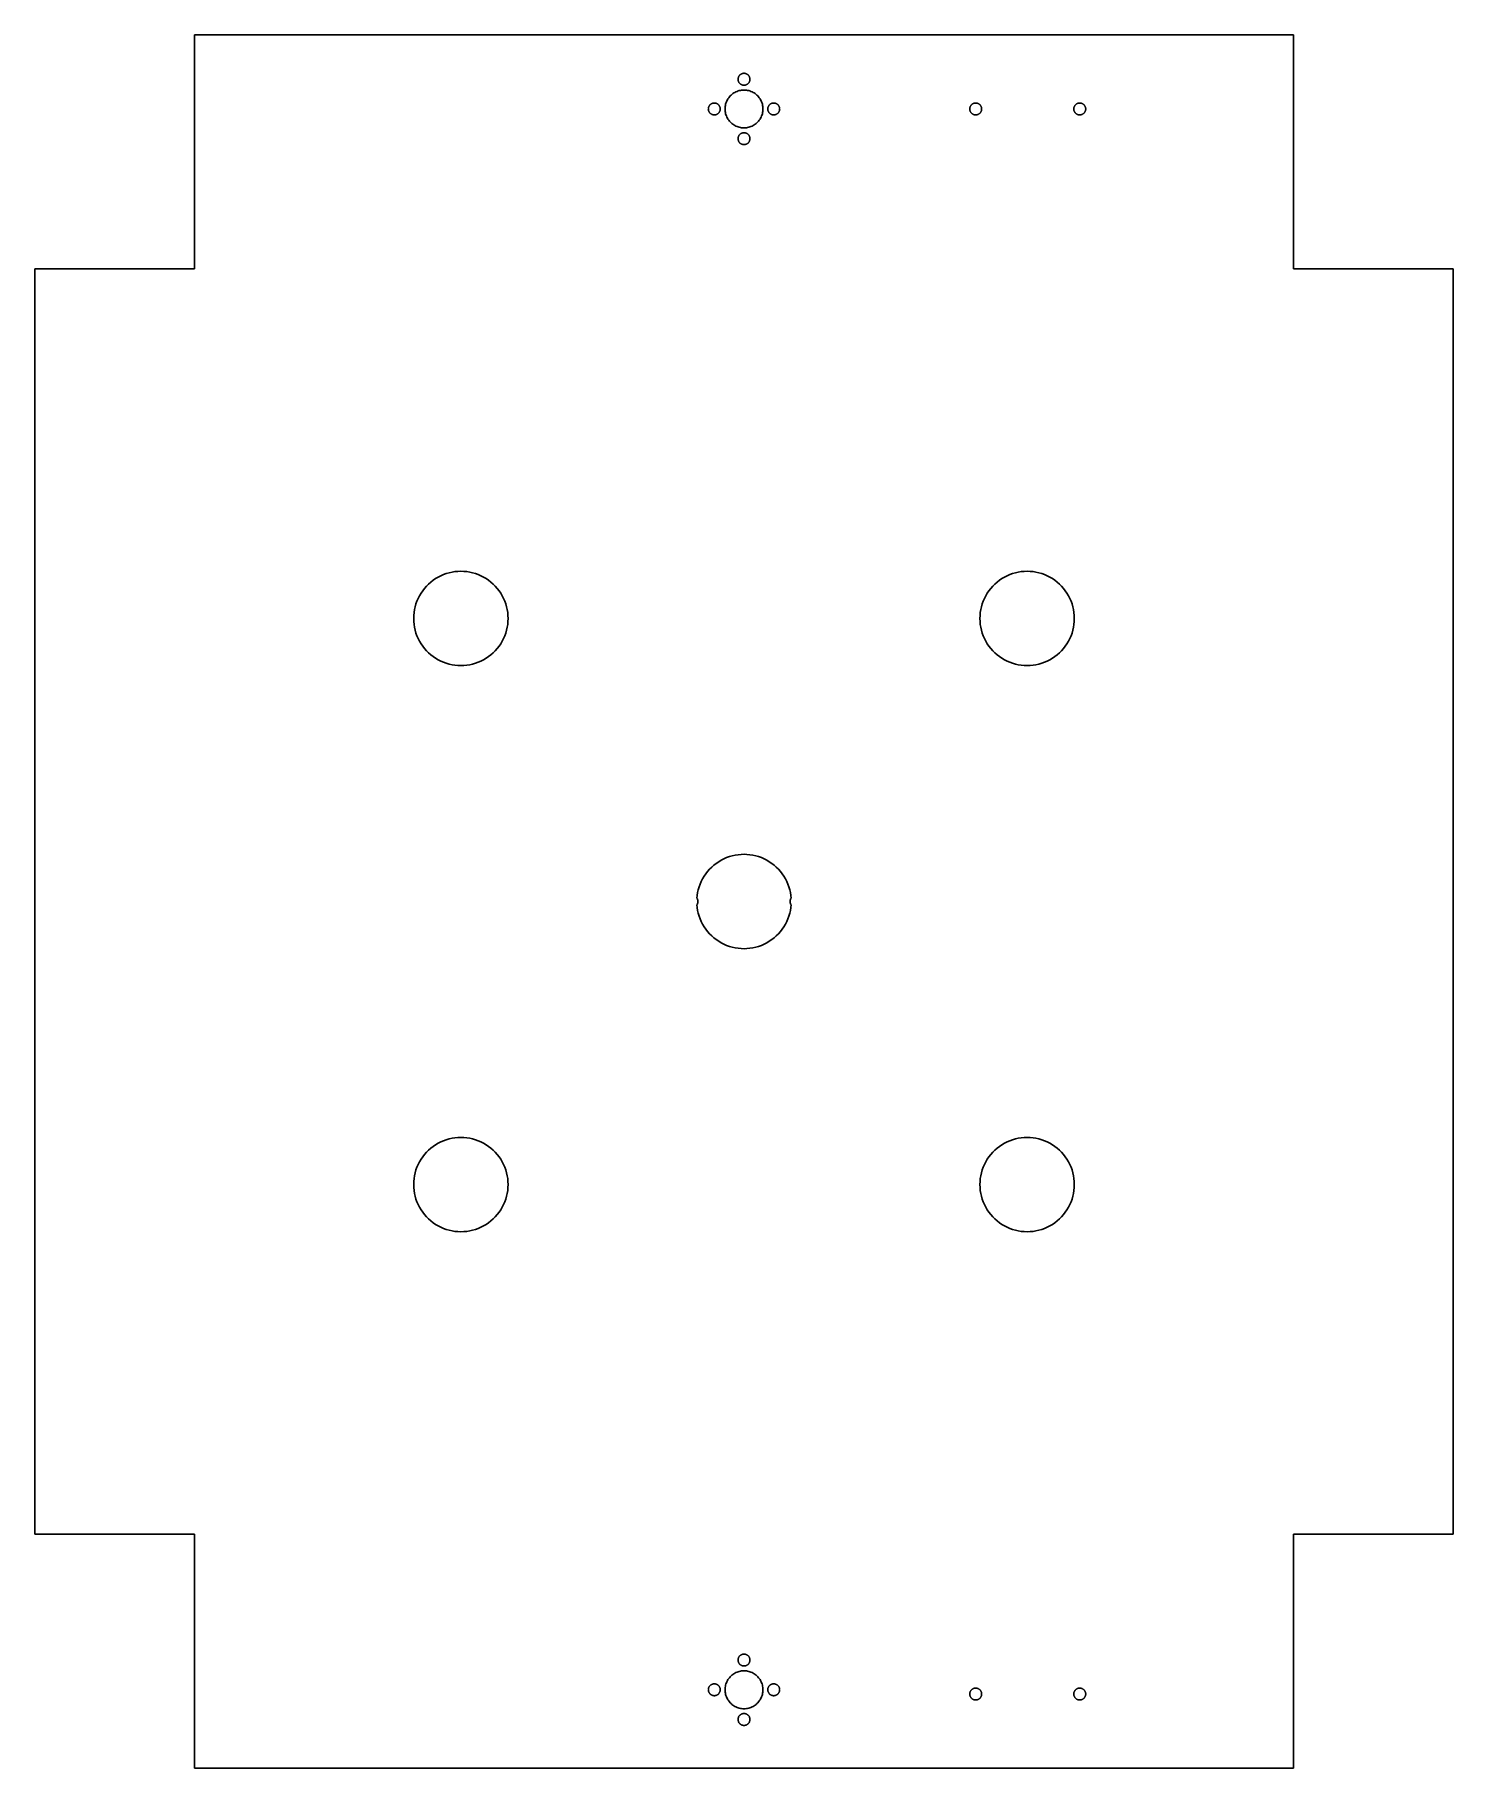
# Model space of a CAD drawing. Header units: metres. Extents: x -191 to 191, y -233 to 233.
import ezdxf

# ---------------------------------------------------------------- set-up
doc = ezdxf.new("R2010")
doc.units = ezdxf.units.M

msp = doc.modelspace()

# ---------------------------------------------------------------- linework, layer by layer
for p, q in [((147.897, 233.362), (-147.897, 233.362)), ((-147.897, 233.362), (-147.897, 170.362)), ((147.897, 170.362), (147.897, 233.362)), ((-1.59999, 221.362), (-1.59683, 221.463)), ((-1.59683, 221.262), (-1.59999, 221.362)), ((-1.59683, 221.463), (-1.58737, 221.563)), ((-1.58737, 221.162), (-1.59683, 221.262)), ((-1.58737, 221.563), (-1.57166, 221.662)), ((-1.57166, 221.063), (-1.58737, 221.162)), ((-1.57166, 221.662), (-1.54973, 221.76)), ((-1.54973, 220.965), (-1.57166, 221.063)), ((-1.54973, 221.76), (-1.52168, 221.857)), ((-1.52168, 220.868), (-1.54973, 220.965)), ((-1.52168, 221.857), (-1.48764, 221.951)), ((-1.48764, 220.773), (-1.52168, 220.868)), ((-1.48764, 221.951), (-1.44771, 222.044)), ((-1.44771, 220.681), (-1.48764, 220.773)), ((-1.44771, 222.044), (-1.40208, 222.133)), ((-1.40208, 220.592), (-1.44771, 220.681)), ((-1.40208, 222.133), (-1.35092, 222.22)), ((-1.35092, 220.505), (-1.40208, 220.592)), ((-1.35092, 222.22), (-1.29442, 222.303)), ((-1.29442, 220.422), (-1.35092, 220.505)), ((-1.29442, 222.303), (-1.23282, 222.382)), ((-1.23282, 220.343), (-1.29442, 220.422)), ((-1.23282, 222.382), (-1.16634, 222.458)), ((-1.16634, 220.267), (-1.23282, 220.343)), ((-1.16634, 222.458), (-1.09526, 222.529)), ((-1.09526, 220.196), (-1.16634, 220.267)), ((-1.09526, 222.529), (-1.01987, 222.595)), ((-1.01987, 220.13), (-1.09526, 220.196)), ((-1.01987, 222.595), (-0.940445, 222.657)), ((-0.940445, 220.068), (-1.01987, 220.13)), ((-0.940445, 222.657), (-0.857315, 222.713)), ((-0.857315, 220.012), (-0.940445, 220.068)), ((-0.857315, 222.713), (-0.770798, 222.765)), ((-0.770798, 219.96), (-0.857315, 220.012)), ((-0.770798, 222.765), (-0.681244, 222.81)), ((-0.681244, 219.915), (-0.770798, 219.96)), ((-0.681244, 222.81), (-0.588989, 222.85)), ((-0.588989, 219.875), (-0.681244, 219.915)), ((-0.588989, 222.85), (-0.494415, 222.884)), ((-0.494415, 219.841), (-0.588989, 219.875)), ((-0.494415, 222.884), (-0.397903, 222.912)), ((-0.397903, 219.813), (-0.494415, 219.841)), ((-0.397903, 222.912), (-0.299805, 222.934)), ((-0.299805, 219.791), (-0.397903, 219.813)), ((-0.299805, 222.934), (-0.200531, 222.95)), ((-0.200531, 219.775), (-0.299805, 219.791)), ((-0.200531, 222.95), (-0.100464, 222.959)), ((-0.100464, 219.766), (-0.200531, 219.775)), ((-0.100464, 222.959), (0, 222.962)), ((0, 219.762), (-0.100464, 219.766)), ((0, 222.962), (0.100464, 222.959)), ((0.100464, 219.766), (0, 219.762)), ((0.100464, 222.959), (0.200531, 222.95)), ((0.200531, 219.775), (0.100464, 219.766)), ((0.200531, 222.95), (0.299805, 222.934)), ((0.299805, 219.791), (0.200531, 219.775)), ((0.299805, 222.934), (0.397903, 222.912)), ((0.397903, 219.813), (0.299805, 219.791)), ((0.397903, 222.912), (0.494415, 222.884)), ((0.494415, 219.841), (0.397903, 219.813)), ((0.494415, 222.884), (0.588989, 222.85)), ((0.588989, 219.875), (0.494415, 219.841)), ((0.588989, 222.85), (0.681244, 222.81)), ((0.681244, 219.915), (0.588989, 219.875)), ((0.681244, 222.81), (0.770798, 222.765)), ((0.770798, 219.96), (0.681244, 219.915)), ((0.770798, 222.765), (0.857315, 222.713)), ((0.857315, 220.012), (0.770798, 219.96)), ((0.857315, 222.713), (0.940445, 222.657)), ((0.940445, 220.068), (0.857315, 220.012)), ((0.940445, 222.657), (1.01987, 222.595)), ((1.01987, 220.13), (0.940445, 220.068)), ((1.01987, 222.595), (1.09526, 222.529)), ((1.09526, 220.196), (1.01987, 220.13)), ((1.09526, 222.529), (1.16634, 222.458)), ((1.16634, 220.267), (1.09526, 220.196)), ((1.16634, 222.458), (1.23282, 222.382)), ((1.23282, 220.343), (1.16634, 220.267)), ((1.23282, 222.382), (1.29442, 222.303)), ((1.29442, 220.422), (1.23282, 220.343)), ((1.29442, 222.303), (1.35092, 222.22)), ((1.35092, 220.505), (1.29442, 220.422)), ((1.35092, 222.22), (1.40208, 222.133)), ((1.40208, 220.592), (1.35092, 220.505)), ((1.40208, 222.133), (1.44771, 222.044)), ((1.44771, 220.681), (1.40208, 220.592)), ((1.44771, 222.044), (1.48764, 221.951)), ((1.48764, 220.773), (1.44771, 220.681)), ((1.48764, 221.951), (1.52168, 221.857)), ((1.52168, 220.868), (1.48764, 220.773)), ((1.52168, 221.857), (1.54973, 221.76)), ((1.54973, 220.965), (1.52168, 220.868)), ((1.54973, 221.76), (1.57166, 221.662)), ((1.57166, 221.063), (1.54973, 220.965)), ((1.57166, 221.662), (1.58737, 221.563)), ((1.58737, 221.162), (1.57166, 221.063)), ((1.58737, 221.563), (1.59683, 221.463)), ((1.59683, 221.262), (1.58737, 221.162)), ((1.59683, 221.463), (1.59999, 221.362)), ((1.59999, 221.362), (1.59683, 221.262)), ((-8.94044, 214.657), (-8.85732, 214.713)), ((-8.85732, 214.713), (-8.7708, 214.765)), ((-8.7708, 214.765), (-8.68124, 214.81)), ((-8.68124, 214.81), (-8.58899, 214.85)), ((-8.58899, 214.85), (-8.49442, 214.884)), ((-8.49442, 214.884), (-8.3979, 214.912)), ((-8.3979, 214.912), (-8.2998, 214.934)), ((-8.2998, 214.934), (-8.20053, 214.95)), ((-8.20053, 214.95), (-8.10046, 214.959)), ((-8.10046, 214.959), (-8, 214.962)), ((-8, 214.962), (-7.89952, 214.959)), ((-7.89952, 214.959), (-7.79945, 214.95)), ((-7.79945, 214.95), (-7.70018, 214.934)), ((-7.70018, 214.934), (-7.60208, 214.912)), ((-7.60208, 214.912), (-7.50557, 214.884)), ((-7.50557, 214.884), (-7.411, 214.85)), ((-7.411, 214.85), (-7.31874, 214.81)), ((-7.31874, 214.81), (-7.22919, 214.765)), ((-7.22919, 214.765), (-7.14267, 214.713)), ((-7.14267, 214.713), (-7.05954, 214.657)), ((-4.93977, 214.631), (-4.85039, 214.938)), ((-4.85039, 214.938), (-4.74185, 215.24)), ((-4.74185, 215.24), (-4.61461, 215.534)), ((-4.61461, 215.534), (-4.46916, 215.819)), ((-4.46916, 215.819), (-4.30606, 216.095)), ((-4.30606, 216.095), (-4.12598, 216.36)), ((-4.12598, 216.36), (-3.92961, 216.613)), ((-3.92961, 216.613), (-3.71773, 216.854)), ((-3.71773, 216.854), (-3.49118, 217.08)), ((-3.49118, 217.08), (-3.25085, 217.292)), ((-3.25085, 217.292), (-2.9977, 217.488)), ((-2.9977, 217.488), (-2.73271, 217.669)), ((-2.73271, 217.669), (-2.45694, 217.832)), ((-2.45694, 217.832), (-2.17146, 217.977)), ((-2.17146, 217.977), (-1.87743, 218.104)), ((-1.87743, 218.104), (-1.57597, 218.213)), ((-1.57597, 218.213), (-1.26831, 218.302)), ((-1.26831, 218.302), (-0.955643, 218.372)), ((-0.955643, 218.372), (-0.639191, 218.422)), ((-0.639191, 218.422), (-0.320221, 218.452)), ((-0.320221, 218.452), (0, 218.462)), ((0, 218.462), (0.320221, 218.452)), ((0.320221, 218.452), (0.639191, 218.422)), ((0.639191, 218.422), (0.955643, 218.372)), ((0.955643, 218.372), (1.26831, 218.302)), ((1.26831, 218.302), (1.57597, 218.213)), ((1.57597, 218.213), (1.87743, 218.104)), ((1.87743, 218.104), (2.17146, 217.977)), ((2.17146, 217.977), (2.45694, 217.832)), ((2.45694, 217.832), (2.73271, 217.669)), ((2.73271, 217.669), (2.9977, 217.488)), ((2.9977, 217.488), (3.25085, 217.292)), ((3.25085, 217.292), (3.49118, 217.08)), ((3.49118, 217.08), (3.71773, 216.854)), ((3.71773, 216.854), (3.92961, 216.613)), ((3.92961, 216.613), (4.12598, 216.36)), ((4.12598, 216.36), (4.30606, 216.095)), ((4.30606, 216.095), (4.46916, 215.819)), ((4.46916, 215.819), (4.61461, 215.534)), ((4.61461, 215.534), (4.74185, 215.24)), ((4.74185, 215.24), (4.85039, 214.938)), ((4.85039, 214.938), (4.93977, 214.631)), ((7.05954, 214.657), (7.14267, 214.713)), ((7.14267, 214.713), (7.22919, 214.765)), ((7.22919, 214.765), (7.31874, 214.81)), ((7.31874, 214.81), (7.411, 214.85)), ((7.411, 214.85), (7.50557, 214.884)), ((7.50557, 214.884), (7.60208, 214.912)), ((7.60208, 214.912), (7.70018, 214.934)), ((7.70018, 214.934), (7.79945, 214.95)), ((7.79945, 214.95), (7.89952, 214.959)), ((7.89952, 214.959), (8, 214.962)), ((8, 214.962), (8.10046, 214.959)), ((8.10046, 214.959), (8.20053, 214.95)), ((8.20053, 214.95), (8.2998, 214.934)), ((8.2998, 214.934), (8.3979, 214.912)), ((8.3979, 214.912), (8.49442, 214.884)), ((8.49442, 214.884), (8.58899, 214.85)), ((8.58899, 214.85), (8.68124, 214.81)), ((8.68124, 214.81), (8.7708, 214.765)), ((8.7708, 214.765), (8.85732, 214.713)), ((8.85732, 214.713), (8.94044, 214.657)), ((61.4183, 214.657), (61.5014, 214.713)), ((61.5014, 214.713), (61.588, 214.765)), ((61.588, 214.765), (61.6775, 214.81)), ((61.6775, 214.81), (61.7698, 214.85)), ((61.7698, 214.85), (61.8643, 214.884)), ((61.8643, 214.884), (61.9608, 214.912)), ((61.9608, 214.912), (62.0589, 214.934)), ((62.0589, 214.934), (62.1582, 214.95)), ((62.1582, 214.95), (62.2583, 214.959)), ((62.2583, 214.959), (62.3587, 214.962)), ((62.3587, 214.962), (62.4592, 214.959)), ((62.4592, 214.959), (62.5593, 214.95)), ((62.5593, 214.95), (62.6586, 214.934)), ((62.6586, 214.934), (62.7567, 214.912)), ((62.7567, 214.912), (62.8532, 214.884)), ((62.8532, 214.884), (62.9478, 214.85)), ((62.9478, 214.85), (63.04, 214.81)), ((63.04, 214.81), (63.1296, 214.765)), ((63.1296, 214.765), (63.2161, 214.713)), ((63.2161, 214.713), (63.2992, 214.657)), ((89.4183, 214.657), (89.5014, 214.713)), ((89.5014, 214.713), (89.5879, 214.765)), ((89.5879, 214.765), (89.6775, 214.81)), ((89.6775, 214.81), (89.7697, 214.85)), ((89.7697, 214.85), (89.8643, 214.884)), ((89.8643, 214.884), (89.9608, 214.912)), ((89.9608, 214.912), (90.0589, 214.934)), ((90.0589, 214.934), (90.1582, 214.95)), ((90.1582, 214.95), (90.2583, 214.959)), ((90.2583, 214.959), (90.3587, 214.962)), ((90.3587, 214.962), (90.4592, 214.959)), ((90.4592, 214.959), (90.5593, 214.95)), ((90.5593, 214.95), (90.6586, 214.934)), ((90.6586, 214.934), (90.7567, 214.912)), ((90.7567, 214.912), (90.8532, 214.884)), ((90.8532, 214.884), (90.9477, 214.85)), ((90.9477, 214.85), (91.04, 214.81)), ((91.04, 214.81), (91.1295, 214.765)), ((91.1295, 214.765), (91.2161, 214.713)), ((91.2161, 214.713), (91.2992, 214.657)), ((-9.59999, 213.362), (-9.59683, 213.463)), ((-9.59683, 213.262), (-9.59999, 213.362)), ((-9.59683, 213.463), (-9.58737, 213.563)), ((-9.58737, 213.162), (-9.59683, 213.262)), ((-9.58737, 213.563), (-9.57166, 213.662)), ((-9.57166, 213.063), (-9.58737, 213.162)), ((-9.57166, 213.662), (-9.54973, 213.76)), ((-9.54973, 212.965), (-9.57166, 213.063)), ((-9.54973, 213.76), (-9.52168, 213.857)), ((-9.52168, 212.868), (-9.54973, 212.965)), ((-9.52168, 213.857), (-9.48764, 213.951)), ((-9.48764, 212.773), (-9.52168, 212.868)), ((-9.48764, 213.951), (-9.44771, 214.044)), ((-9.44771, 212.681), (-9.48764, 212.773)), ((-9.44771, 214.044), (-9.40208, 214.133)), ((-9.40208, 212.592), (-9.44771, 212.681)), ((-9.40208, 214.133), (-9.35092, 214.22)), ((-9.35092, 212.505), (-9.40208, 212.592)), ((-9.35092, 214.22), (-9.29442, 214.303)), ((-9.29442, 212.422), (-9.35092, 212.505)), ((-9.29442, 214.303), (-9.23282, 214.382)), ((-9.23282, 212.343), (-9.29442, 212.422)), ((-9.23282, 214.382), (-9.16634, 214.458)), ((-9.16634, 212.267), (-9.23282, 212.343)), ((-9.16634, 214.458), (-9.09526, 214.529)), ((-9.09526, 212.196), (-9.16634, 212.267)), ((-9.09526, 214.529), (-9.01987, 214.595)), ((-9.01987, 212.13), (-9.09526, 212.196)), ((-9.01987, 214.595), (-8.94044, 214.657)), ((-8.94044, 212.068), (-9.01987, 212.13)), ((-8.85732, 212.012), (-8.94044, 212.068)), ((-8.7708, 211.96), (-8.85732, 212.012)), ((-8.68124, 211.915), (-8.7708, 211.96)), ((-8.58899, 211.875), (-8.68124, 211.915)), ((-8.49442, 211.841), (-8.58899, 211.875)), ((-8.3979, 211.813), (-8.49442, 211.841)), ((-8.2998, 211.791), (-8.3979, 211.813)), ((-8.20053, 211.775), (-8.2998, 211.791)), ((-8.10046, 211.766), (-8.20053, 211.775)), ((-8, 211.762), (-8.10046, 211.766)), ((-7.89952, 211.766), (-8, 211.762)), ((-7.79945, 211.775), (-7.89952, 211.766)), ((-7.70018, 211.791), (-7.79945, 211.775)), ((-7.60208, 211.813), (-7.70018, 211.791)), ((-7.50557, 211.841), (-7.60208, 211.813)), ((-7.411, 211.875), (-7.50557, 211.841)), ((-7.31874, 211.915), (-7.411, 211.875)), ((-7.22919, 211.96), (-7.31874, 211.915)), ((-7.14267, 212.012), (-7.22919, 211.96)), ((-7.05954, 212.068), (-7.14267, 212.012)), ((-7.05954, 214.657), (-6.98012, 214.595)), ((-6.98012, 212.13), (-7.05954, 212.068)), ((-6.98012, 214.595), (-6.90472, 214.529)), ((-6.90472, 212.196), (-6.98012, 212.13)), ((-6.90472, 214.529), (-6.83365, 214.458)), ((-6.83365, 212.267), (-6.90472, 212.196)), ((-6.83365, 214.458), (-6.76717, 214.382)), ((-6.76717, 212.343), (-6.83365, 212.267)), ((-6.76717, 214.382), (-6.70557, 214.303)), ((-6.70557, 212.422), (-6.76717, 212.343)), ((-6.70557, 214.303), (-6.64906, 214.22)), ((-6.64906, 212.505), (-6.70557, 212.422)), ((-6.64906, 214.22), (-6.5979, 214.133)), ((-6.5979, 212.592), (-6.64906, 212.505)), ((-6.5979, 214.133), (-6.55228, 214.044)), ((-6.55228, 212.681), (-6.5979, 212.592)), ((-6.55228, 214.044), (-6.51234, 213.951)), ((-6.51234, 212.773), (-6.55228, 212.681)), ((-6.51234, 213.951), (-6.4783, 213.857)), ((-6.4783, 212.868), (-6.51234, 212.773)), ((-6.4783, 213.857), (-6.45026, 213.76)), ((-6.45026, 212.965), (-6.4783, 212.868)), ((-6.45026, 213.76), (-6.42833, 213.662)), ((-6.42833, 213.063), (-6.45026, 212.965)), ((-6.42833, 213.662), (-6.41261, 213.563)), ((-6.41261, 213.162), (-6.42833, 213.063)), ((-6.41261, 213.563), (-6.40315, 213.463)), ((-6.40315, 213.262), (-6.41261, 213.162)), ((-6.40315, 213.463), (-6.39999, 213.362)), ((-6.39999, 213.362), (-6.40315, 213.262)), ((-5.09999, 213.362), (-5.08994, 213.683)), ((-5.08994, 213.042), (-5.09999, 213.362)), ((-5.08994, 213.683), (-5.05978, 214.002)), ((-5.05978, 212.723), (-5.08994, 213.042)), ((-5.05978, 214.002), (-5.00966, 214.318)), ((-5.00966, 212.407), (-5.05978, 212.723)), ((-5.00966, 214.318), (-4.93977, 214.631)), ((-4.93977, 212.094), (-5.00966, 212.407)), ((-4.85039, 211.787), (-4.93977, 212.094)), ((-4.74185, 211.485), (-4.85039, 211.787)), ((-4.61461, 211.191), (-4.74185, 211.485)), ((-4.46916, 210.906), (-4.61461, 211.191)), ((-4.30606, 210.63), (-4.46916, 210.906)), ((-4.12598, 210.365), (-4.30606, 210.63)), ((-3.92961, 210.112), (-4.12598, 210.365)), ((-3.71773, 209.871), (-3.92961, 210.112)), ((3.92961, 210.112), (3.71773, 209.871)), ((4.12598, 210.365), (3.92961, 210.112)), ((4.30606, 210.63), (4.12598, 210.365)), ((4.46916, 210.906), (4.30606, 210.63)), ((4.61461, 211.191), (4.46916, 210.906)), ((4.74185, 211.485), (4.61461, 211.191)), ((4.85039, 211.787), (4.74185, 211.485)), ((4.93977, 212.094), (4.85039, 211.787)), ((4.93977, 214.631), (5.00966, 214.318)), ((5.00966, 212.407), (4.93977, 212.094)), ((5.00966, 214.318), (5.05978, 214.002)), ((5.05978, 212.723), (5.00966, 212.407)), ((5.05978, 214.002), (5.08994, 213.683)), ((5.08994, 213.042), (5.05978, 212.723)), ((5.08994, 213.683), (5.09999, 213.362)), ((5.09999, 213.362), (5.08994, 213.042)), ((6.39999, 213.362), (6.40315, 213.463)), ((6.40315, 213.262), (6.39999, 213.362)), ((6.40315, 213.463), (6.41261, 213.563)), ((6.41261, 213.162), (6.40315, 213.262)), ((6.41261, 213.563), (6.42833, 213.662)), ((6.42833, 213.063), (6.41261, 213.162)), ((6.42833, 213.662), (6.45026, 213.76)), ((6.45026, 212.965), (6.42833, 213.063)), ((6.45026, 213.76), (6.4783, 213.857)), ((6.4783, 212.868), (6.45026, 212.965)), ((6.4783, 213.857), (6.51234, 213.951)), ((6.51234, 212.773), (6.4783, 212.868)), ((6.51234, 213.951), (6.55228, 214.044)), ((6.55228, 212.681), (6.51234, 212.773)), ((6.55228, 214.044), (6.5979, 214.133)), ((6.5979, 212.592), (6.55228, 212.681)), ((6.5979, 214.133), (6.64906, 214.22)), ((6.64906, 212.505), (6.5979, 212.592)), ((6.64906, 214.22), (6.70557, 214.303)), ((6.70557, 212.422), (6.64906, 212.505)), ((6.70557, 214.303), (6.76717, 214.382)), ((6.76717, 212.343), (6.70557, 212.422)), ((6.76717, 214.382), (6.83365, 214.458)), ((6.83365, 212.267), (6.76717, 212.343)), ((6.83365, 214.458), (6.90472, 214.529)), ((6.90472, 212.196), (6.83365, 212.267)), ((6.90472, 214.529), (6.98012, 214.595)), ((6.98012, 212.13), (6.90472, 212.196)), ((6.98012, 214.595), (7.05954, 214.657)), ((7.05954, 212.068), (6.98012, 212.13)), ((7.14267, 212.012), (7.05954, 212.068)), ((7.22919, 211.96), (7.14267, 212.012)), ((7.31874, 211.915), (7.22919, 211.96)), ((7.411, 211.875), (7.31874, 211.915)), ((7.50557, 211.841), (7.411, 211.875)), ((7.60208, 211.813), (7.50557, 211.841)), ((7.70018, 211.791), (7.60208, 211.813)), ((7.79945, 211.775), (7.70018, 211.791)), ((7.89952, 211.766), (7.79945, 211.775)), ((8, 211.762), (7.89952, 211.766)), ((8.10046, 211.766), (8, 211.762)), ((8.20053, 211.775), (8.10046, 211.766)), ((8.2998, 211.791), (8.20053, 211.775)), ((8.3979, 211.813), (8.2998, 211.791)), ((8.49442, 211.841), (8.3979, 211.813)), ((8.58899, 211.875), (8.49442, 211.841)), ((8.68124, 211.915), (8.58899, 211.875)), ((8.7708, 211.96), (8.68124, 211.915)), ((8.85732, 212.012), (8.7708, 211.96)), ((8.94044, 212.068), (8.85732, 212.012)), ((8.94044, 214.657), (9.01987, 214.595)), ((9.01987, 212.13), (8.94044, 212.068)), ((9.01987, 214.595), (9.09526, 214.529)), ((9.09526, 212.196), (9.01987, 212.13)), ((9.09526, 214.529), (9.16634, 214.458)), ((9.16634, 212.267), (9.09526, 212.196)), ((9.16634, 214.458), (9.23282, 214.382)), ((9.23282, 212.343), (9.16634, 212.267)), ((9.23282, 214.382), (9.29442, 214.303)), ((9.29442, 212.422), (9.23282, 212.343)), ((9.29442, 214.303), (9.35092, 214.22)), ((9.35092, 212.505), (9.29442, 212.422)), ((9.35092, 214.22), (9.40208, 214.133)), ((9.40208, 212.592), (9.35092, 212.505)), ((9.40208, 214.133), (9.44771, 214.044)), ((9.44771, 212.681), (9.40208, 212.592)), ((9.44771, 214.044), (9.48764, 213.951)), ((9.48764, 212.773), (9.44771, 212.681)), ((9.48764, 213.951), (9.52168, 213.857)), ((9.52168, 212.868), (9.48764, 212.773)), ((9.52168, 213.857), (9.54973, 213.76)), ((9.54973, 212.965), (9.52168, 212.868)), ((9.54973, 213.76), (9.57166, 213.662)), ((9.57166, 213.063), (9.54973, 212.965)), ((9.57166, 213.662), (9.58737, 213.563)), ((9.58737, 213.162), (9.57166, 213.063)), ((9.58737, 213.563), (9.59683, 213.463)), ((9.59683, 213.262), (9.58737, 213.162)), ((9.59683, 213.463), (9.59999, 213.362)), ((9.59999, 213.362), (9.59683, 213.262)), ((60.7588, 213.362), (60.7619, 213.463)), ((60.7619, 213.262), (60.7588, 213.362)), ((60.7619, 213.463), (60.7714, 213.563)), ((60.7714, 213.162), (60.7619, 213.262)), ((60.7714, 213.563), (60.7871, 213.662)), ((60.7871, 213.063), (60.7714, 213.162)), ((60.7871, 213.662), (60.809, 213.76)), ((60.809, 212.965), (60.7871, 213.063)), ((60.809, 213.76), (60.8371, 213.857)), ((60.8371, 212.868), (60.809, 212.965)), ((60.8371, 213.857), (60.8711, 213.951)), ((60.8711, 212.773), (60.8371, 212.868)), ((60.8711, 213.951), (60.911, 214.044)), ((60.911, 212.681), (60.8711, 212.773)), ((60.911, 214.044), (60.9567, 214.133)), ((60.9567, 212.592), (60.911, 212.681)), ((60.9567, 214.133), (61.0078, 214.22)), ((61.0078, 212.505), (60.9567, 212.592)), ((61.0078, 214.22), (61.0643, 214.303)), ((61.0643, 212.422), (61.0078, 212.505)), ((61.0643, 214.303), (61.1259, 214.382)), ((61.1259, 212.343), (61.0643, 212.422)), ((61.1259, 214.382), (61.1924, 214.458)), ((61.1924, 212.267), (61.1259, 212.343)), ((61.1924, 214.458), (61.2635, 214.529)), ((61.2635, 212.196), (61.1924, 212.267)), ((61.2635, 214.529), (61.3389, 214.595)), ((61.3389, 212.13), (61.2635, 212.196)), ((61.3389, 214.595), (61.4183, 214.657)), ((61.4183, 212.068), (61.3389, 212.13)), ((61.5014, 212.012), (61.4183, 212.068)), ((61.588, 211.96), (61.5014, 212.012)), ((61.6775, 211.915), (61.588, 211.96)), ((61.7698, 211.875), (61.6775, 211.915)), ((61.8643, 211.841), (61.7698, 211.875)), ((61.9608, 211.813), (61.8643, 211.841)), ((62.0589, 211.791), (61.9608, 211.813)), ((62.1582, 211.775), (62.0589, 211.791)), ((62.2583, 211.766), (62.1582, 211.775)), ((62.3587, 211.762), (62.2583, 211.766)), ((62.4592, 211.766), (62.3587, 211.762)), ((62.5593, 211.775), (62.4592, 211.766)), ((62.6586, 211.791), (62.5593, 211.775)), ((62.7567, 211.813), (62.6586, 211.791)), ((62.8532, 211.841), (62.7567, 211.813)), ((62.9478, 211.875), (62.8532, 211.841)), ((63.04, 211.915), (62.9478, 211.875)), ((63.1296, 211.96), (63.04, 211.915)), ((63.2161, 212.012), (63.1296, 211.96)), ((63.2992, 212.068), (63.2161, 212.012)), ((63.2992, 214.657), (63.3786, 214.595)), ((63.3786, 212.13), (63.2992, 212.068)), ((63.3786, 214.595), (63.454, 214.529)), ((63.454, 212.196), (63.3786, 212.13)), ((63.454, 214.529), (63.5251, 214.458)), ((63.5251, 212.267), (63.454, 212.196)), ((63.5251, 214.458), (63.5916, 214.382)), ((63.5916, 212.343), (63.5251, 212.267)), ((63.5916, 214.382), (63.6532, 214.303)), ((63.6532, 212.422), (63.5916, 212.343)), ((63.6532, 214.303), (63.7097, 214.22)), ((63.7097, 212.505), (63.6532, 212.422)), ((63.7097, 214.22), (63.7608, 214.133)), ((63.7608, 212.592), (63.7097, 212.505)), ((63.7608, 214.133), (63.8065, 214.044)), ((63.8065, 212.681), (63.7608, 212.592)), ((63.8065, 214.044), (63.8464, 213.951)), ((63.8464, 212.773), (63.8065, 212.681)), ((63.8464, 213.951), (63.8804, 213.857)), ((63.8804, 212.868), (63.8464, 212.773)), ((63.8804, 213.857), (63.9085, 213.76)), ((63.9085, 212.965), (63.8804, 212.868)), ((63.9085, 213.76), (63.9304, 213.662)), ((63.9304, 213.063), (63.9085, 212.965)), ((63.9304, 213.662), (63.9461, 213.563)), ((63.9461, 213.162), (63.9304, 213.063)), ((63.9461, 213.563), (63.9556, 213.463)), ((63.9556, 213.262), (63.9461, 213.162)), ((63.9556, 213.463), (63.9588, 213.362)), ((63.9588, 213.362), (63.9556, 213.262)), ((88.7587, 213.362), (88.7619, 213.463)), ((88.7619, 213.262), (88.7587, 213.362)), ((88.7619, 213.463), (88.7714, 213.563)), ((88.7714, 213.162), (88.7619, 213.262)), ((88.7714, 213.563), (88.7871, 213.662)), ((88.7871, 213.063), (88.7714, 213.162)), ((88.7871, 213.662), (88.809, 213.76)), ((88.809, 212.965), (88.7871, 213.063)), ((88.809, 213.76), (88.8371, 213.857)), ((88.8371, 212.868), (88.809, 212.965)), ((88.8371, 213.857), (88.8711, 213.951)), ((88.8711, 212.773), (88.8371, 212.868)), ((88.8711, 213.951), (88.911, 214.044)), ((88.911, 212.681), (88.8711, 212.773)), ((88.911, 214.044), (88.9566, 214.133)), ((88.9566, 212.592), (88.911, 212.681)), ((88.9566, 214.133), (89.0078, 214.22)), ((89.0078, 212.505), (88.9566, 212.592)), ((89.0078, 214.22), (89.0643, 214.303)), ((89.0643, 212.422), (89.0078, 212.505)), ((89.0643, 214.303), (89.1259, 214.382)), ((89.1259, 212.343), (89.0643, 212.422)), ((89.1259, 214.382), (89.1924, 214.458)), ((89.1924, 212.267), (89.1259, 212.343)), ((89.1924, 214.458), (89.2635, 214.529)), ((89.2635, 212.196), (89.1924, 212.267)), ((89.2635, 214.529), (89.3389, 214.595)), ((89.3389, 212.13), (89.2635, 212.196)), ((89.3389, 214.595), (89.4183, 214.657)), ((89.4183, 212.068), (89.3389, 212.13)), ((89.5014, 212.012), (89.4183, 212.068)), ((89.5879, 211.96), (89.5014, 212.012)), ((89.6775, 211.915), (89.5879, 211.96)), ((89.7697, 211.875), (89.6775, 211.915)), ((89.8643, 211.841), (89.7697, 211.875)), ((89.9608, 211.813), (89.8643, 211.841)), ((90.0589, 211.791), (89.9608, 211.813)), ((90.1582, 211.775), (90.0589, 211.791)), ((90.2583, 211.766), (90.1582, 211.775)), ((90.3587, 211.762), (90.2583, 211.766)), ((90.4592, 211.766), (90.3587, 211.762)), ((90.5593, 211.775), (90.4592, 211.766)), ((90.6586, 211.791), (90.5593, 211.775)), ((90.7567, 211.813), (90.6586, 211.791)), ((90.8532, 211.841), (90.7567, 211.813)), ((90.9477, 211.875), (90.8532, 211.841)), ((91.04, 211.915), (90.9477, 211.875)), ((91.1295, 211.96), (91.04, 211.915)), ((91.2161, 212.012), (91.1295, 211.96)), ((91.2992, 212.068), (91.2161, 212.012)), ((91.2992, 214.657), (91.3786, 214.595)), ((91.3786, 212.13), (91.2992, 212.068)), ((91.3786, 214.595), (91.454, 214.529)), ((91.454, 212.196), (91.3786, 212.13)), ((91.454, 214.529), (91.5251, 214.458)), ((91.5251, 212.267), (91.454, 212.196)), ((91.5251, 214.458), (91.5916, 214.382)), ((91.5916, 212.343), (91.5251, 212.267)), ((91.5916, 214.382), (91.6532, 214.303)), ((91.6532, 212.422), (91.5916, 212.343)), ((91.6532, 214.303), (91.7097, 214.22)), ((91.7097, 212.505), (91.6532, 212.422)), ((91.7097, 214.22), (91.7608, 214.133)), ((91.7608, 212.592), (91.7097, 212.505)), ((91.7608, 214.133), (91.8065, 214.044)), ((91.8065, 212.681), (91.7608, 212.592)), ((91.8065, 214.044), (91.8464, 213.951)), ((91.8464, 212.773), (91.8065, 212.681)), ((91.8464, 213.951), (91.8804, 213.857)), ((91.8804, 212.868), (91.8464, 212.773)), ((91.8804, 213.857), (91.9085, 213.76)), ((91.9085, 212.965), (91.8804, 212.868)), ((91.9085, 213.76), (91.9304, 213.662)), ((91.9304, 213.063), (91.9085, 212.965)), ((91.9304, 213.662), (91.9461, 213.563)), ((91.9461, 213.162), (91.9304, 213.063)), ((91.9461, 213.563), (91.9556, 213.463)), ((91.9556, 213.262), (91.9461, 213.162)), ((91.9556, 213.463), (91.9587, 213.362)), ((91.9587, 213.362), (91.9556, 213.262)), ((-3.49118, 209.645), (-3.71773, 209.871)), ((-3.25085, 209.433), (-3.49118, 209.645)), ((-2.9977, 209.237), (-3.25085, 209.433)), ((-2.73271, 209.056), (-2.9977, 209.237)), ((-2.45694, 208.893), (-2.73271, 209.056)), ((-2.17146, 208.748), (-2.45694, 208.893)), ((-1.87743, 208.621), (-2.17146, 208.748)), ((-1.57597, 208.512), (-1.87743, 208.621)), ((-1.59999, 205.362), (-1.59683, 205.463)), ((-1.59683, 205.262), (-1.59999, 205.362)), ((-1.59683, 205.463), (-1.58737, 205.563)), ((-1.58737, 205.563), (-1.57166, 205.662)), ((-1.26831, 208.423), (-1.57597, 208.512)), ((-1.57166, 205.662), (-1.54973, 205.76)), ((-1.54973, 205.76), (-1.52168, 205.857)), ((-1.52168, 205.857), (-1.48764, 205.951)), ((-1.48764, 205.951), (-1.44771, 206.044)), ((-1.44771, 206.044), (-1.40208, 206.133)), ((-1.40208, 206.133), (-1.35092, 206.22)), ((-1.35092, 206.22), (-1.29442, 206.303)), ((-1.29442, 206.303), (-1.23282, 206.382)), ((-0.955643, 208.353), (-1.26831, 208.423)), ((-1.23282, 206.382), (-1.16634, 206.458)), ((-1.16634, 206.458), (-1.09526, 206.529)), ((-1.09526, 206.529), (-1.01987, 206.595)), ((-1.01987, 206.595), (-0.940445, 206.657)), ((-0.639191, 208.303), (-0.955643, 208.353)), ((-0.940445, 206.657), (-0.857315, 206.713)), ((-0.857315, 206.713), (-0.770798, 206.765)), ((-0.770798, 206.765), (-0.681244, 206.81)), ((-0.681244, 206.81), (-0.588989, 206.85)), ((-0.320221, 208.273), (-0.639191, 208.303)), ((-0.588989, 206.85), (-0.494415, 206.884)), ((-0.494415, 206.884), (-0.397903, 206.912)), ((-0.397903, 206.912), (-0.299805, 206.934)), ((0, 208.262), (-0.320221, 208.273)), ((-0.299805, 206.934), (-0.200531, 206.95)), ((-0.200531, 206.95), (-0.100464, 206.959)), ((-0.100464, 206.959), (0, 206.962)), ((0.320221, 208.273), (0, 208.262)), ((0, 206.962), (0.100464, 206.959)), ((0.100464, 206.959), (0.200531, 206.95)), ((0.200531, 206.95), (0.299805, 206.934)), ((0.299805, 206.934), (0.397903, 206.912)), ((0.639191, 208.303), (0.320221, 208.273)), ((0.397903, 206.912), (0.494415, 206.884)), ((0.494415, 206.884), (0.588989, 206.85)), ((0.588989, 206.85), (0.681244, 206.81)), ((0.955643, 208.353), (0.639191, 208.303)), ((0.681244, 206.81), (0.770798, 206.765)), ((0.770798, 206.765), (0.857315, 206.713)), ((0.857315, 206.713), (0.940445, 206.657)), ((0.940445, 206.657), (1.01987, 206.595)), ((1.26831, 208.423), (0.955643, 208.353)), ((1.01987, 206.595), (1.09526, 206.529)), ((1.09526, 206.529), (1.16634, 206.458)), ((1.16634, 206.458), (1.23282, 206.382)), ((1.23282, 206.382), (1.29442, 206.303)), ((1.57597, 208.512), (1.26831, 208.423)), ((1.29442, 206.303), (1.35092, 206.22)), ((1.35092, 206.22), (1.40208, 206.133)), ((1.40208, 206.133), (1.44771, 206.044)), ((1.44771, 206.044), (1.48764, 205.951)), ((1.48764, 205.951), (1.52168, 205.857)), ((1.52168, 205.857), (1.54973, 205.76)), ((1.54973, 205.76), (1.57166, 205.662)), ((1.57166, 205.662), (1.58737, 205.563)), ((1.87743, 208.621), (1.57597, 208.512)), ((1.58737, 205.563), (1.59683, 205.463)), ((1.59683, 205.463), (1.59999, 205.362)), ((1.59999, 205.362), (1.59683, 205.262)), ((2.17146, 208.748), (1.87743, 208.621)), ((2.45694, 208.893), (2.17146, 208.748)), ((2.73271, 209.056), (2.45694, 208.893)), ((2.9977, 209.237), (2.73271, 209.056)), ((3.25085, 209.433), (2.9977, 209.237)), ((3.49118, 209.645), (3.25085, 209.433)), ((3.71773, 209.871), (3.49118, 209.645)), ((-1.58737, 205.162), (-1.59683, 205.262)), ((-1.57166, 205.063), (-1.58737, 205.162)), ((-1.54973, 204.965), (-1.57166, 205.063)), ((-1.52168, 204.868), (-1.54973, 204.965)), ((-1.48764, 204.773), (-1.52168, 204.868)), ((-1.44771, 204.681), (-1.48764, 204.773)), ((-1.40208, 204.592), (-1.44771, 204.681)), ((-1.35092, 204.505), (-1.40208, 204.592)), ((-1.29442, 204.422), (-1.35092, 204.505)), ((-1.23282, 204.343), (-1.29442, 204.422)), ((-1.16634, 204.267), (-1.23282, 204.343)), ((-1.09526, 204.196), (-1.16634, 204.267)), ((-1.01987, 204.13), (-1.09526, 204.196)), ((-0.940445, 204.068), (-1.01987, 204.13)), ((-0.857315, 204.012), (-0.940445, 204.068)), ((-0.770798, 203.96), (-0.857315, 204.012)), ((-0.681244, 203.915), (-0.770798, 203.96)), ((-0.588989, 203.875), (-0.681244, 203.915)), ((-0.494415, 203.841), (-0.588989, 203.875)), ((-0.397903, 203.813), (-0.494415, 203.841)), ((-0.299805, 203.791), (-0.397903, 203.813)), ((-0.200531, 203.775), (-0.299805, 203.791)), ((-0.100464, 203.766), (-0.200531, 203.775)), ((0, 203.762), (-0.100464, 203.766)), ((0.100464, 203.766), (0, 203.762)), ((0.200531, 203.775), (0.100464, 203.766)), ((0.299805, 203.791), (0.200531, 203.775)), ((0.397903, 203.813), (0.299805, 203.791)), ((0.494415, 203.841), (0.397903, 203.813)), ((0.588989, 203.875), (0.494415, 203.841)), ((0.681244, 203.915), (0.588989, 203.875)), ((0.770798, 203.96), (0.681244, 203.915)), ((0.857315, 204.012), (0.770798, 203.96)), ((0.940445, 204.068), (0.857315, 204.012)), ((1.01987, 204.13), (0.940445, 204.068)), ((1.09526, 204.196), (1.01987, 204.13)), ((1.16634, 204.267), (1.09526, 204.196)), ((1.23282, 204.343), (1.16634, 204.267)), ((1.29442, 204.422), (1.23282, 204.343)), ((1.35092, 204.505), (1.29442, 204.422)), ((1.40208, 204.592), (1.35092, 204.505)), ((1.44771, 204.681), (1.40208, 204.592)), ((1.48764, 204.773), (1.44771, 204.681)), ((1.52168, 204.868), (1.48764, 204.773)), ((1.54973, 204.965), (1.52168, 204.868)), ((1.57166, 205.063), (1.54973, 204.965)), ((1.58737, 205.162), (1.57166, 205.063)), ((1.59683, 205.262), (1.58737, 205.162)), ((-147.897, 170.362), (-190.897, 170.362)), ((-190.897, 170.362), (-190.897, -170.362)), ((190.897, 170.362), (147.897, 170.362)), ((190.897, -170.362), (190.897, 170.362)), ((-78.5797, 88.675), (-77.7917, 88.7999)), ((-77.7917, 88.7999), (-76.9974, 88.8749)), ((-76.9974, 88.8749), (-76.2, 88.9)), ((-76.2, 88.9), (-75.4026, 88.8749)), ((-75.4026, 88.8749), (-74.6083, 88.7999)), ((-74.6083, 88.7999), (-73.8203, 88.675)), ((73.8203, 88.675), (74.6083, 88.7999)), ((74.6083, 88.7999), (75.4026, 88.8749)), ((75.4026, 88.8749), (76.2, 88.9)), ((76.2, 88.9), (76.9974, 88.8749)), ((76.9974, 88.8749), (77.7917, 88.7999)), ((77.7917, 88.7999), (78.5797, 88.675)), ((-86.4745, 83.6649), (-85.9855, 84.2953)), ((-85.9855, 84.2953), (-85.4579, 84.8937)), ((-85.4579, 84.8937), (-84.8937, 85.4579)), ((-84.8937, 85.4579), (-84.2953, 85.9855)), ((-84.2953, 85.9855), (-83.6649, 86.4745)), ((-83.6649, 86.4745), (-83.005, 86.923)), ((-83.005, 86.923), (-82.3183, 87.3291)), ((-82.3183, 87.3291), (-81.6074, 87.6913)), ((-81.6074, 87.6913), (-80.8752, 88.0081)), ((-80.8752, 88.0081), (-80.1245, 88.2784)), ((-80.1245, 88.2784), (-79.3584, 88.501)), ((-79.3584, 88.501), (-78.5797, 88.675)), ((-73.8203, 88.675), (-73.0416, 88.501)), ((-73.0416, 88.501), (-72.2755, 88.2784)), ((-72.2755, 88.2784), (-71.5248, 88.0081)), ((-71.5248, 88.0081), (-70.7926, 87.6913)), ((-70.7926, 87.6913), (-70.0817, 87.3291)), ((-70.0817, 87.3291), (-69.395, 86.923)), ((-69.395, 86.923), (-68.7351, 86.4745)), ((-68.7351, 86.4745), (-68.1047, 85.9855)), ((-68.1047, 85.9855), (-67.5062, 85.4579)), ((-67.5062, 85.4579), (-66.9421, 84.8937)), ((-66.9421, 84.8937), (-66.4145, 84.2953)), ((-66.4145, 84.2953), (-65.9255, 83.6649)), ((65.9255, 83.6649), (66.4145, 84.2953)), ((66.4145, 84.2953), (66.9421, 84.8937)), ((66.9421, 84.8937), (67.5062, 85.4579)), ((67.5062, 85.4579), (68.1047, 85.9855)), ((68.1047, 85.9855), (68.7351, 86.4745)), ((68.7351, 86.4745), (69.395, 86.923)), ((69.395, 86.923), (70.0817, 87.3291)), ((70.0817, 87.3291), (70.7926, 87.6913)), ((70.7926, 87.6913), (71.5248, 88.0081)), ((71.5248, 88.0081), (72.2755, 88.2784)), ((72.2755, 88.2784), (73.0416, 88.501)), ((73.0416, 88.501), (73.8203, 88.675)), ((78.5797, 88.675), (79.3584, 88.501)), ((79.3584, 88.501), (80.1245, 88.2784)), ((80.1245, 88.2784), (80.8752, 88.0081)), ((80.8752, 88.0081), (81.6074, 87.6913)), ((81.6074, 87.6913), (82.3183, 87.3291)), ((82.3183, 87.3291), (83.005, 86.923)), ((83.005, 86.923), (83.6649, 86.4745)), ((83.6649, 86.4745), (84.2953, 85.9855)), ((84.2953, 85.9855), (84.8937, 85.4579)), ((84.8937, 85.4579), (85.4579, 84.8937)), ((85.4579, 84.8937), (85.9855, 84.2953)), ((85.9855, 84.2953), (86.4745, 83.6649)), ((-88.675, 78.5797), (-88.501, 79.3584)), ((-88.501, 79.3584), (-88.2784, 80.1245)), ((-88.2784, 80.1245), (-88.0081, 80.8752)), ((-88.0081, 80.8752), (-87.6913, 81.6074)), ((-87.6913, 81.6074), (-87.3291, 82.3183)), ((-87.3291, 82.3183), (-86.923, 83.005)), ((-86.923, 83.005), (-86.4745, 83.6649)), ((-65.9255, 83.6649), (-65.477, 83.005)), ((-65.477, 83.005), (-65.0709, 82.3183)), ((-65.0709, 82.3183), (-64.7087, 81.6074)), ((-64.7087, 81.6074), (-64.3918, 80.8752)), ((-64.3918, 80.8752), (-64.1216, 80.1245)), ((-64.1216, 80.1245), (-63.899, 79.3584)), ((-63.899, 79.3584), (-63.7249, 78.5797)), ((63.7249, 78.5797), (63.899, 79.3584)), ((63.899, 79.3584), (64.1216, 80.1245)), ((64.1216, 80.1245), (64.3918, 80.8752)), ((64.3918, 80.8752), (64.7087, 81.6074)), ((64.7087, 81.6074), (65.0709, 82.3183)), ((65.0709, 82.3183), (65.477, 83.005)), ((65.477, 83.005), (65.9255, 83.6649)), ((86.4745, 83.6649), (86.923, 83.005)), ((86.923, 83.005), (87.3291, 82.3183)), ((87.3291, 82.3183), (87.6913, 81.6074)), ((87.6913, 81.6074), (88.0081, 80.8752)), ((88.0081, 80.8752), (88.2784, 80.1245)), ((88.2784, 80.1245), (88.501, 79.3584)), ((88.501, 79.3584), (88.675, 78.5797)), ((-88.9, 76.2), (-88.8749, 76.9974)), ((-88.8749, 75.4026), (-88.9, 76.2)), ((-88.8749, 76.9974), (-88.7999, 77.7917)), ((-88.7999, 74.6083), (-88.8749, 75.4026)), ((-88.7999, 77.7917), (-88.675, 78.5797)), ((-63.7249, 78.5797), (-63.6001, 77.7917)), ((-63.6001, 77.7917), (-63.5251, 76.9974)), ((-63.5251, 75.4026), (-63.6001, 74.6083)), ((-63.5251, 76.9974), (-63.5, 76.2)), ((-63.5, 76.2), (-63.5251, 75.4026)), ((63.5, 76.2), (63.5251, 76.9974)), ((63.5251, 75.4026), (63.5, 76.2)), ((63.5251, 76.9974), (63.6001, 77.7917)), ((63.6001, 74.6083), (63.5251, 75.4026)), ((63.6001, 77.7917), (63.7249, 78.5797)), ((88.675, 78.5797), (88.7999, 77.7917)), ((88.7999, 77.7917), (88.8749, 76.9974)), ((88.8749, 75.4026), (88.7999, 74.6083)), ((88.8749, 76.9974), (88.9, 76.2)), ((88.9, 76.2), (88.8749, 75.4026)), ((-88.675, 73.8203), (-88.7999, 74.6083)), ((-88.501, 73.0416), (-88.675, 73.8203)), ((-88.2784, 72.2755), (-88.501, 73.0416)), ((-88.0081, 71.5248), (-88.2784, 72.2755)), ((-87.6913, 70.7926), (-88.0081, 71.5248)), ((-87.3291, 70.0817), (-87.6913, 70.7926)), ((-86.923, 69.395), (-87.3291, 70.0817)), ((-65.0709, 70.0817), (-65.477, 69.395)), ((-64.7087, 70.7926), (-65.0709, 70.0817)), ((-64.3918, 71.5248), (-64.7087, 70.7926)), ((-64.1216, 72.2755), (-64.3918, 71.5248)), ((-63.899, 73.0416), (-64.1216, 72.2755)), ((-63.7249, 73.8203), (-63.899, 73.0416)), ((-63.6001, 74.6083), (-63.7249, 73.8203)), ((63.7249, 73.8203), (63.6001, 74.6083)), ((63.899, 73.0416), (63.7249, 73.8203)), ((64.1216, 72.2755), (63.899, 73.0416)), ((64.3918, 71.5248), (64.1216, 72.2755)), ((64.7087, 70.7926), (64.3918, 71.5248)), ((65.0709, 70.0817), (64.7087, 70.7926)), ((65.477, 69.395), (65.0709, 70.0817)), ((87.3291, 70.0817), (86.923, 69.395)), ((87.6913, 70.7926), (87.3291, 70.0817)), ((88.0081, 71.5248), (87.6913, 70.7926)), ((88.2784, 72.2755), (88.0081, 71.5248)), ((88.501, 73.0416), (88.2784, 72.2755)), ((88.675, 73.8203), (88.501, 73.0416)), ((88.7999, 74.6083), (88.675, 73.8203)), ((-86.4745, 68.7351), (-86.923, 69.395)), ((-85.9855, 68.1047), (-86.4745, 68.7351)), ((-85.4579, 67.5062), (-85.9855, 68.1047)), ((-84.8937, 66.9421), (-85.4579, 67.5062)), ((-84.2953, 66.4145), (-84.8937, 66.9421)), ((-83.6649, 65.9255), (-84.2953, 66.4145)), ((-83.005, 65.477), (-83.6649, 65.9255)), ((-82.3183, 65.0709), (-83.005, 65.477)), ((-69.395, 65.477), (-70.0817, 65.0709)), ((-68.7351, 65.9255), (-69.395, 65.477)), ((-68.1047, 66.4145), (-68.7351, 65.9255)), ((-67.5062, 66.9421), (-68.1047, 66.4145)), ((-66.9421, 67.5062), (-67.5062, 66.9421)), ((-66.4145, 68.1047), (-66.9421, 67.5062)), ((-65.9255, 68.7351), (-66.4145, 68.1047)), ((-65.477, 69.395), (-65.9255, 68.7351)), ((65.9255, 68.7351), (65.477, 69.395)), ((66.4145, 68.1047), (65.9255, 68.7351)), ((66.9421, 67.5062), (66.4145, 68.1047)), ((67.5062, 66.9421), (66.9421, 67.5062)), ((68.1047, 66.4145), (67.5062, 66.9421)), ((68.7351, 65.9255), (68.1047, 66.4145)), ((69.395, 65.477), (68.7351, 65.9255)), ((70.0817, 65.0709), (69.395, 65.477)), ((83.005, 65.477), (82.3183, 65.0709)), ((83.6649, 65.9255), (83.005, 65.477)), ((84.2953, 66.4145), (83.6649, 65.9255)), ((84.8937, 66.9421), (84.2953, 66.4145)), ((85.4579, 67.5062), (84.8937, 66.9421)), ((85.9855, 68.1047), (85.4579, 67.5062)), ((86.4745, 68.7351), (85.9855, 68.1047)), ((86.923, 69.395), (86.4745, 68.7351)), ((-81.6074, 64.7087), (-82.3183, 65.0709)), ((-80.8752, 64.3918), (-81.6074, 64.7087)), ((-80.1245, 64.1216), (-80.8752, 64.3918)), ((-79.3584, 63.899), (-80.1245, 64.1216)), ((-78.5797, 63.7249), (-79.3584, 63.899)), ((-77.7917, 63.6001), (-78.5797, 63.7249)), ((-76.9974, 63.5251), (-77.7917, 63.6001)), ((-76.2, 63.5), (-76.9974, 63.5251)), ((-75.4026, 63.5251), (-76.2, 63.5)), ((-74.6083, 63.6001), (-75.4026, 63.5251)), ((-73.8203, 63.7249), (-74.6083, 63.6001)), ((-73.0416, 63.899), (-73.8203, 63.7249)), ((-72.2755, 64.1216), (-73.0416, 63.899)), ((-71.5248, 64.3918), (-72.2755, 64.1216)), ((-70.7926, 64.7087), (-71.5248, 64.3918)), ((-70.0817, 65.0709), (-70.7926, 64.7087)), ((70.7926, 64.7087), (70.0817, 65.0709)), ((71.5248, 64.3918), (70.7926, 64.7087)), ((72.2755, 64.1216), (71.5248, 64.3918)), ((73.0416, 63.899), (72.2755, 64.1216)), ((73.8203, 63.7249), (73.0416, 63.899)), ((74.6083, 63.6001), (73.8203, 63.7249)), ((75.4026, 63.5251), (74.6083, 63.6001)), ((76.2, 63.5), (75.4026, 63.5251)), ((76.9974, 63.5251), (76.2, 63.5)), ((77.7917, 63.6001), (76.9974, 63.5251)), ((78.5797, 63.7249), (77.7917, 63.6001)), ((79.3584, 63.899), (78.5797, 63.7249)), ((80.1245, 64.1216), (79.3584, 63.899)), ((80.8752, 64.3918), (80.1245, 64.1216)), ((81.6074, 64.7087), (80.8752, 64.3918)), ((82.3183, 65.0709), (81.6074, 64.7087)), ((-8.69374, 9.25789), (-8.09528, 9.78551)), ((-8.09528, 9.78551), (-7.46486, 10.2745)), ((-7.46486, 10.2745), (-6.80499, 10.723)), ((-6.80499, 10.723), (-6.11827, 11.1291)), ((-6.11827, 11.1291), (-5.40739, 11.4913)), ((-5.40739, 11.4913), (-4.67517, 11.8082)), ((-4.67517, 11.8082), (-3.92451, 12.0784)), ((-3.92451, 12.0784), (-3.15836, 12.301)), ((-3.15836, 12.301), (-2.37973, 12.475)), ((-2.37973, 12.475), (-1.59172, 12.5999)), ((-1.59172, 12.5999), (-0.79744, 12.6749)), ((-0.79744, 12.6749), (0, 12.7)), ((0, 12.7), (0.79744, 12.6749)), ((0.79744, 12.6749), (1.59172, 12.5999)), ((1.59172, 12.5999), (2.37973, 12.475)), ((2.37973, 12.475), (3.15836, 12.301)), ((3.15836, 12.301), (3.92451, 12.0784)), ((3.92451, 12.0784), (4.67517, 11.8082)), ((4.67517, 11.8082), (5.40739, 11.4913)), ((5.40739, 11.4913), (6.11827, 11.1291)), ((6.11827, 11.1291), (6.80499, 10.723)), ((6.80499, 10.723), (7.46486, 10.2745)), ((7.46486, 10.2745), (8.09528, 9.78551)), ((8.09528, 9.78551), (8.69374, 9.25789)), ((-12.0784, 3.92451), (-11.8082, 4.67517)), ((-11.8082, 4.67517), (-11.4913, 5.40739)), ((-11.4913, 5.40739), (-11.1291, 6.11827)), ((-11.1291, 6.11827), (-10.723, 6.80499)), ((-10.723, 6.80499), (-10.2745, 7.46486)), ((-10.2745, 7.46486), (-9.78551, 8.09528)), ((-9.78551, 8.09528), (-9.25789, 8.69374)), ((-9.25789, 8.69374), (-8.69374, 9.25789)), ((8.69374, 9.25789), (9.25789, 8.69374)), ((9.25789, 8.69374), (9.78551, 8.09528)), ((9.78551, 8.09528), (10.2745, 7.46486)), ((10.2745, 7.46486), (10.723, 6.80499)), ((10.723, 6.80499), (11.1291, 6.11827)), ((11.1291, 6.11827), (11.4913, 5.40739)), ((11.4913, 5.40739), (11.8082, 4.67517)), ((11.8082, 4.67517), (12.0784, 3.92451)), ((-12.6668, 0.883408), (-12.5999, 1.59172)), ((-12.6491, 0.857315), (-12.6668, 0.883408)), ((-12.5979, 0.770798), (-12.6491, 0.857315)), ((-12.5999, 1.59172), (-12.475, 2.37973)), ((-12.5523, 0.681244), (-12.5979, 0.770798)), ((-12.5123, 0.588989), (-12.5523, 0.681244)), ((-12.4783, 0.494415), (-12.5123, 0.588989)), ((-12.4503, 0.397903), (-12.4783, 0.494415)), ((-12.475, 2.37973), (-12.301, 3.15836)), ((-12.4283, 0.299805), (-12.4503, 0.397903)), ((-12.4126, 0.200531), (-12.4283, 0.299805)), ((-12.4032, 0.100464), (-12.4126, 0.200531)), ((-12.4, 0), (-12.4032, 0.100464)), ((-12.4032, -0.100464), (-12.4, 0)), ((-12.301, 3.15836), (-12.0784, 3.92451)), ((12.0784, 3.92451), (12.301, 3.15836)), ((12.301, 3.15836), (12.475, 2.37973)), ((12.4032, 0.100464), (12.4, 0)), ((12.4, 0), (12.4032, -0.100464)), ((12.4126, 0.200531), (12.4032, 0.100464)), ((12.4283, 0.299805), (12.4126, 0.200531)), ((12.4503, 0.397903), (12.4283, 0.299805)), ((12.4783, 0.494415), (12.4503, 0.397903)), ((12.475, 2.37973), (12.5999, 1.59172)), ((12.5123, 0.588989), (12.4783, 0.494415)), ((12.5523, 0.681244), (12.5123, 0.588989)), ((12.5979, 0.770798), (12.5523, 0.681244)), ((12.6491, 0.857315), (12.5979, 0.770798)), ((12.5999, 1.59172), (12.6668, 0.883408)), ((12.6668, 0.883408), (12.6491, 0.857315)), ((-12.6668, -0.883408), (-12.6491, -0.857315)), ((-12.5999, -1.59172), (-12.6668, -0.883408)), ((-12.6491, -0.857315), (-12.5979, -0.770798)), ((-12.475, -2.37973), (-12.5999, -1.59172)), ((-12.5979, -0.770798), (-12.5523, -0.681244)), ((-12.5523, -0.681244), (-12.5123, -0.588989)), ((-12.5123, -0.588989), (-12.4783, -0.494415)), ((-12.4783, -0.494415), (-12.4503, -0.397903)), ((-12.301, -3.15836), (-12.475, -2.37973)), ((-12.4503, -0.397903), (-12.4283, -0.299805)), ((-12.4283, -0.299805), (-12.4126, -0.200531)), ((-12.4126, -0.200531), (-12.4032, -0.100464)), ((-12.0784, -3.92451), (-12.301, -3.15836)), ((-11.8082, -4.67517), (-12.0784, -3.92451)), ((12.0784, -3.92451), (11.8082, -4.67517)), ((12.301, -3.15836), (12.0784, -3.92451)), ((12.475, -2.37973), (12.301, -3.15836)), ((12.4032, -0.100464), (12.4126, -0.200531)), ((12.4126, -0.200531), (12.4283, -0.299805)), ((12.4283, -0.299805), (12.4503, -0.397903)), ((12.4503, -0.397903), (12.4783, -0.494415)), ((12.5999, -1.59172), (12.475, -2.37973)), ((12.4783, -0.494415), (12.5123, -0.588989)), ((12.5123, -0.588989), (12.5523, -0.681244)), ((12.5523, -0.681244), (12.5979, -0.770798)), ((12.5979, -0.770798), (12.6491, -0.857315)), ((12.6668, -0.883408), (12.5999, -1.59172)), ((12.6491, -0.857315), (12.6668, -0.883408)), ((-11.4913, -5.40739), (-11.8082, -4.67517)), ((-11.1291, -6.11827), (-11.4913, -5.40739)), ((-10.723, -6.80499), (-11.1291, -6.11827)), ((-10.2745, -7.46486), (-10.723, -6.80499)), ((-9.78551, -8.09528), (-10.2745, -7.46486)), ((-9.25789, -8.69374), (-9.78551, -8.09528)), ((-8.69374, -9.25789), (-9.25789, -8.69374)), ((-8.09528, -9.78551), (-8.69374, -9.25789)), ((8.69374, -9.25789), (8.09528, -9.78551)), ((9.25789, -8.69374), (8.69374, -9.25789)), ((9.78551, -8.09528), (9.25789, -8.69374)), ((10.2745, -7.46486), (9.78551, -8.09528)), ((10.723, -6.80499), (10.2745, -7.46486)), ((11.1291, -6.11827), (10.723, -6.80499)), ((11.4913, -5.40739), (11.1291, -6.11827)), ((11.8082, -4.67517), (11.4913, -5.40739)), ((-7.46486, -10.2745), (-8.09528, -9.78551)), ((-6.80499, -10.723), (-7.46486, -10.2745)), ((-6.11827, -11.1291), (-6.80499, -10.723)), ((-5.40739, -11.4913), (-6.11827, -11.1291)), ((-4.67517, -11.8082), (-5.40739, -11.4913)), ((-3.92451, -12.0784), (-4.67517, -11.8082)), ((-3.15836, -12.301), (-3.92451, -12.0784)), ((-2.37973, -12.475), (-3.15836, -12.301)), ((-1.59172, -12.5999), (-2.37973, -12.475)), ((-0.79744, -12.6749), (-1.59172, -12.5999)), ((0, -12.7), (-0.79744, -12.6749)), ((0.79744, -12.6749), (0, -12.7)), ((1.59172, -12.5999), (0.79744, -12.6749)), ((2.37973, -12.475), (1.59172, -12.5999)), ((3.15836, -12.301), (2.37973, -12.475)), ((3.92451, -12.0784), (3.15836, -12.301)), ((4.67517, -11.8082), (3.92451, -12.0784)), ((5.40739, -11.4913), (4.67517, -11.8082)), ((6.11827, -11.1291), (5.40739, -11.4913)), ((6.80499, -10.723), (6.11827, -11.1291)), ((7.46486, -10.2745), (6.80499, -10.723)), ((8.09528, -9.78551), (7.46486, -10.2745)), ((-83.005, -65.477), (-82.3183, -65.0709)), ((-82.3183, -65.0709), (-81.6074, -64.7087)), ((-81.6074, -64.7087), (-80.8752, -64.3918)), ((-80.8752, -64.3918), (-80.1245, -64.1216)), ((-80.1245, -64.1216), (-79.3584, -63.899)), ((-79.3584, -63.899), (-78.5797, -63.7249)), ((-78.5797, -63.7249), (-77.7917, -63.6001)), ((-77.7917, -63.6001), (-76.9974, -63.5251)), ((-76.9974, -63.5251), (-76.2, -63.5)), ((-76.2, -63.5), (-75.4026, -63.5251)), ((-75.4026, -63.5251), (-74.6083, -63.6001)), ((-74.6083, -63.6001), (-73.8203, -63.7249)), ((-73.8203, -63.7249), (-73.0416, -63.899)), ((-73.0416, -63.899), (-72.2755, -64.1216)), ((-72.2755, -64.1216), (-71.5248, -64.3918)), ((-71.5248, -64.3918), (-70.7926, -64.7087)), ((-70.7926, -64.7087), (-70.0817, -65.0709)), ((-70.0817, -65.0709), (-69.395, -65.477)), ((69.395, -65.477), (70.0817, -65.0709)), ((70.0817, -65.0709), (70.7926, -64.7087)), ((70.7926, -64.7087), (71.5248, -64.3918)), ((71.5248, -64.3918), (72.2755, -64.1216)), ((72.2755, -64.1216), (73.0416, -63.899)), ((73.0416, -63.899), (73.8203, -63.7249)), ((73.8203, -63.7249), (74.6083, -63.6001)), ((74.6083, -63.6001), (75.4026, -63.5251)), ((75.4026, -63.5251), (76.2, -63.5)), ((76.2, -63.5), (76.9974, -63.5251)), ((76.9974, -63.5251), (77.7917, -63.6001)), ((77.7917, -63.6001), (78.5797, -63.7249)), ((78.5797, -63.7249), (79.3584, -63.899)), ((79.3584, -63.899), (80.1245, -64.1216)), ((80.1245, -64.1216), (80.8752, -64.3918)), ((80.8752, -64.3918), (81.6074, -64.7087)), ((81.6074, -64.7087), (82.3183, -65.0709)), ((82.3183, -65.0709), (83.005, -65.477)), ((-87.3291, -70.0817), (-86.923, -69.395)), ((-86.923, -69.395), (-86.4745, -68.7351)), ((-86.4745, -68.7351), (-85.9855, -68.1047)), ((-85.9855, -68.1047), (-85.4579, -67.5062)), ((-85.4579, -67.5062), (-84.8937, -66.9421)), ((-84.8937, -66.9421), (-84.2953, -66.4145)), ((-84.2953, -66.4145), (-83.6649, -65.9255)), ((-83.6649, -65.9255), (-83.005, -65.477)), ((-69.395, -65.477), (-68.7351, -65.9255)), ((-68.7351, -65.9255), (-68.1047, -66.4145)), ((-68.1047, -66.4145), (-67.5062, -66.9421)), ((-67.5062, -66.9421), (-66.9421, -67.5062)), ((-66.9421, -67.5062), (-66.4145, -68.1047)), ((-66.4145, -68.1047), (-65.9255, -68.7351)), ((-65.9255, -68.7351), (-65.477, -69.395)), ((-65.477, -69.395), (-65.0709, -70.0817)), ((65.0709, -70.0817), (65.477, -69.395)), ((65.477, -69.395), (65.9255, -68.7351)), ((65.9255, -68.7351), (66.4145, -68.1047)), ((66.4145, -68.1047), (66.9421, -67.5062)), ((66.9421, -67.5062), (67.5062, -66.9421)), ((67.5062, -66.9421), (68.1047, -66.4145)), ((68.1047, -66.4145), (68.7351, -65.9255)), ((68.7351, -65.9255), (69.395, -65.477)), ((83.005, -65.477), (83.6649, -65.9255)), ((83.6649, -65.9255), (84.2953, -66.4145)), ((84.2953, -66.4145), (84.8937, -66.9421)), ((84.8937, -66.9421), (85.4579, -67.5062)), ((85.4579, -67.5062), (85.9855, -68.1047)), ((85.9855, -68.1047), (86.4745, -68.7351)), ((86.4745, -68.7351), (86.923, -69.395)), ((86.923, -69.395), (87.3291, -70.0817)), ((-88.8749, -75.4026), (-88.7999, -74.6083)), ((-88.7999, -74.6083), (-88.675, -73.8203)), ((-88.675, -73.8203), (-88.501, -73.0416)), ((-88.501, -73.0416), (-88.2784, -72.2755)), ((-88.2784, -72.2755), (-88.0081, -71.5248)), ((-88.0081, -71.5248), (-87.6913, -70.7926)), ((-87.6913, -70.7926), (-87.3291, -70.0817)), ((-65.0709, -70.0817), (-64.7087, -70.7926)), ((-64.7087, -70.7926), (-64.3918, -71.5248)), ((-64.3918, -71.5248), (-64.1216, -72.2755)), ((-64.1216, -72.2755), (-63.899, -73.0416)), ((-63.899, -73.0416), (-63.7249, -73.8203)), ((-63.7249, -73.8203), (-63.6001, -74.6083)), ((-63.6001, -74.6083), (-63.5251, -75.4026)), ((63.5251, -75.4026), (63.6001, -74.6083)), ((63.6001, -74.6083), (63.7249, -73.8203)), ((63.7249, -73.8203), (63.899, -73.0416)), ((63.899, -73.0416), (64.1216, -72.2755)), ((64.1216, -72.2755), (64.3918, -71.5248)), ((64.3918, -71.5248), (64.7087, -70.7926)), ((64.7087, -70.7926), (65.0709, -70.0817)), ((87.3291, -70.0817), (87.6913, -70.7926)), ((87.6913, -70.7926), (88.0081, -71.5248)), ((88.0081, -71.5248), (88.2784, -72.2755)), ((88.2784, -72.2755), (88.501, -73.0416)), ((88.501, -73.0416), (88.675, -73.8203)), ((88.675, -73.8203), (88.7999, -74.6083)), ((88.7999, -74.6083), (88.8749, -75.4026)), ((-88.9, -76.2), (-88.8749, -75.4026)), ((-88.8749, -76.9974), (-88.9, -76.2)), ((-88.7999, -77.7917), (-88.8749, -76.9974)), ((-88.675, -78.5797), (-88.7999, -77.7917)), ((-88.501, -79.3584), (-88.675, -78.5797)), ((-63.7249, -78.5797), (-63.899, -79.3584)), ((-63.6001, -77.7917), (-63.7249, -78.5797)), ((-63.5251, -76.9974), (-63.6001, -77.7917)), ((-63.5251, -75.4026), (-63.5, -76.2)), ((-63.5, -76.2), (-63.5251, -76.9974)), ((63.5, -76.2), (63.5251, -75.4026)), ((63.5251, -76.9974), (63.5, -76.2)), ((63.6001, -77.7917), (63.5251, -76.9974)), ((63.7249, -78.5797), (63.6001, -77.7917)), ((63.899, -79.3584), (63.7249, -78.5797)), ((88.675, -78.5797), (88.501, -79.3584)), ((88.7999, -77.7917), (88.675, -78.5797)), ((88.8749, -76.9974), (88.7999, -77.7917)), ((88.8749, -75.4026), (88.9, -76.2)), ((88.9, -76.2), (88.8749, -76.9974)), ((-88.2784, -80.1245), (-88.501, -79.3584)), ((-88.0081, -80.8752), (-88.2784, -80.1245)), ((-87.6913, -81.6074), (-88.0081, -80.8752)), ((-87.3291, -82.3183), (-87.6913, -81.6074)), ((-86.923, -83.005), (-87.3291, -82.3183)), ((-86.4745, -83.6649), (-86.923, -83.005)), ((-85.9855, -84.2953), (-86.4745, -83.6649)), ((-65.9255, -83.6649), (-66.4145, -84.2953)), ((-65.477, -83.005), (-65.9255, -83.6649)), ((-65.0709, -82.3183), (-65.477, -83.005)), ((-64.7087, -81.6074), (-65.0709, -82.3183)), ((-64.3918, -80.8752), (-64.7087, -81.6074)), ((-64.1216, -80.1245), (-64.3918, -80.8752)), ((-63.899, -79.3584), (-64.1216, -80.1245)), ((64.1216, -80.1245), (63.899, -79.3584)), ((64.3918, -80.8752), (64.1216, -80.1245)), ((64.7087, -81.6074), (64.3918, -80.8752)), ((65.0709, -82.3183), (64.7087, -81.6074)), ((65.477, -83.005), (65.0709, -82.3183)), ((65.9255, -83.6649), (65.477, -83.005)), ((66.4145, -84.2953), (65.9255, -83.6649)), ((86.4745, -83.6649), (85.9855, -84.2953)), ((86.923, -83.005), (86.4745, -83.6649)), ((87.3291, -82.3183), (86.923, -83.005)), ((87.6913, -81.6074), (87.3291, -82.3183)), ((88.0081, -80.8752), (87.6913, -81.6074)), ((88.2784, -80.1245), (88.0081, -80.8752)), ((88.501, -79.3584), (88.2784, -80.1245)), ((-85.4579, -84.8937), (-85.9855, -84.2953)), ((-84.8937, -85.4579), (-85.4579, -84.8937)), ((-84.2953, -85.9855), (-84.8937, -85.4579)), ((-83.6649, -86.4745), (-84.2953, -85.9855)), ((-83.005, -86.923), (-83.6649, -86.4745)), ((-82.3183, -87.3291), (-83.005, -86.923)), ((-81.6074, -87.6913), (-82.3183, -87.3291)), ((-80.8752, -88.0081), (-81.6074, -87.6913)), ((-80.1245, -88.2784), (-80.8752, -88.0081)), ((-79.3584, -88.501), (-80.1245, -88.2784)), ((-78.5797, -88.675), (-79.3584, -88.501)), ((-77.7917, -88.7999), (-78.5797, -88.675)), ((-73.8203, -88.675), (-74.6083, -88.7999)), ((-73.0416, -88.501), (-73.8203, -88.675)), ((-72.2755, -88.2784), (-73.0416, -88.501)), ((-71.5248, -88.0081), (-72.2755, -88.2784)), ((-70.7926, -87.6913), (-71.5248, -88.0081)), ((-70.0817, -87.3291), (-70.7926, -87.6913)), ((-69.395, -86.923), (-70.0817, -87.3291)), ((-68.7351, -86.4745), (-69.395, -86.923)), ((-68.1047, -85.9855), (-68.7351, -86.4745)), ((-67.5062, -85.4579), (-68.1047, -85.9855)), ((-66.9421, -84.8937), (-67.5062, -85.4579)), ((-66.4145, -84.2953), (-66.9421, -84.8937)), ((66.9421, -84.8937), (66.4145, -84.2953)), ((67.5062, -85.4579), (66.9421, -84.8937)), ((68.1047, -85.9855), (67.5062, -85.4579)), ((68.7351, -86.4745), (68.1047, -85.9855)), ((69.395, -86.923), (68.7351, -86.4745)), ((70.0817, -87.3291), (69.395, -86.923)), ((70.7926, -87.6913), (70.0817, -87.3291)), ((71.5248, -88.0081), (70.7926, -87.6913)), ((72.2755, -88.2784), (71.5248, -88.0081)), ((73.0416, -88.501), (72.2755, -88.2784)), ((73.8203, -88.675), (73.0416, -88.501)), ((74.6083, -88.7999), (73.8203, -88.675)), ((78.5797, -88.675), (77.7917, -88.7999)), ((79.3584, -88.501), (78.5797, -88.675)), ((80.1245, -88.2784), (79.3584, -88.501)), ((80.8752, -88.0081), (80.1245, -88.2784)), ((81.6074, -87.6913), (80.8752, -88.0081)), ((82.3183, -87.3291), (81.6074, -87.6913)), ((83.005, -86.923), (82.3183, -87.3291)), ((83.6649, -86.4745), (83.005, -86.923)), ((84.2953, -85.9855), (83.6649, -86.4745)), ((84.8937, -85.4579), (84.2953, -85.9855)), ((85.4579, -84.8937), (84.8937, -85.4579)), ((85.9855, -84.2953), (85.4579, -84.8937)), ((-76.9974, -88.8749), (-77.7917, -88.7999)), ((-76.2, -88.9), (-76.9974, -88.8749)), ((-75.4026, -88.8749), (-76.2, -88.9)), ((-74.6083, -88.7999), (-75.4026, -88.8749)), ((75.4026, -88.8749), (74.6083, -88.7999)), ((76.2, -88.9), (75.4026, -88.8749)), ((76.9974, -88.8749), (76.2, -88.9)), ((77.7917, -88.7999), (76.9974, -88.8749)), ((-190.897, -170.362), (-147.897, -170.362)), ((-147.897, -170.362), (-147.897, -233.362)), ((147.897, -170.362), (190.897, -170.362)), ((147.897, -233.362), (147.897, -170.362)), ((-1.59999, -204.212), (-1.59683, -204.112)), ((-1.59683, -204.313), (-1.59999, -204.212)), ((-1.59683, -204.112), (-1.58737, -204.012)), ((-1.58737, -204.413), (-1.59683, -204.313)), ((-1.58737, -204.012), (-1.57166, -203.913)), ((-1.57166, -204.512), (-1.58737, -204.413)), ((-1.57166, -203.913), (-1.54973, -203.815)), ((-1.54973, -204.61), (-1.57166, -204.512)), ((-1.54973, -203.815), (-1.52168, -203.718)), ((-1.52168, -204.707), (-1.54973, -204.61)), ((-1.52168, -203.718), (-1.48764, -203.624)), ((-1.48764, -204.801), (-1.52168, -204.707)), ((-1.48764, -203.624), (-1.44771, -203.531)), ((-1.44771, -204.894), (-1.48764, -204.801)), ((-1.44771, -203.531), (-1.40208, -203.442)), ((-1.40208, -204.983), (-1.44771, -204.894)), ((-1.40208, -203.442), (-1.35092, -203.355)), ((-1.35092, -205.07), (-1.40208, -204.983)), ((-1.35092, -203.355), (-1.29442, -203.272)), ((-1.29442, -205.153), (-1.35092, -205.07)), ((-1.29442, -203.272), (-1.23282, -203.193)), ((-1.23282, -205.232), (-1.29442, -205.153)), ((-1.23282, -203.193), (-1.16634, -203.117)), ((-1.16634, -205.308), (-1.23282, -205.232)), ((-1.16634, -203.117), (-1.09526, -203.046)), ((-1.09526, -205.379), (-1.16634, -205.308)), ((-1.09526, -203.046), (-1.01987, -202.98)), ((-1.01987, -202.98), (-0.940445, -202.918)), ((-0.940445, -202.918), (-0.857315, -202.862)), ((-0.857315, -202.862), (-0.770798, -202.81)), ((-0.770798, -202.81), (-0.681244, -202.765)), ((-0.681244, -202.765), (-0.588989, -202.725)), ((-0.588989, -202.725), (-0.494415, -202.691)), ((-0.494415, -202.691), (-0.397903, -202.663)), ((-0.397903, -202.663), (-0.299805, -202.641)), ((-0.299805, -202.641), (-0.200531, -202.625)), ((-0.200531, -202.625), (-0.100464, -202.616)), ((-0.100464, -202.616), (0, -202.613)), ((0, -202.613), (0.100464, -202.616)), ((0.100464, -202.616), (0.200531, -202.625)), ((0.200531, -202.625), (0.299805, -202.641)), ((0.299805, -202.641), (0.397903, -202.663)), ((0.397903, -202.663), (0.494415, -202.691)), ((0.494415, -202.691), (0.588989, -202.725)), ((0.588989, -202.725), (0.681244, -202.765)), ((0.681244, -202.765), (0.770798, -202.81)), ((0.770798, -202.81), (0.857315, -202.862)), ((0.857315, -202.862), (0.940445, -202.918)), ((0.940445, -202.918), (1.01987, -202.98)), ((1.01987, -202.98), (1.09526, -203.046)), ((1.09526, -203.046), (1.16634, -203.117)), ((1.16634, -205.308), (1.09526, -205.379)), ((1.16634, -203.117), (1.23282, -203.193)), ((1.23282, -205.232), (1.16634, -205.308)), ((1.23282, -203.193), (1.29442, -203.272)), ((1.29442, -205.153), (1.23282, -205.232)), ((1.29442, -203.272), (1.35092, -203.355)), ((1.35092, -205.07), (1.29442, -205.153)), ((1.35092, -203.355), (1.40208, -203.442)), ((1.40208, -204.983), (1.35092, -205.07)), ((1.40208, -203.442), (1.44771, -203.531)), ((1.44771, -204.894), (1.40208, -204.983)), ((1.44771, -203.531), (1.48764, -203.624)), ((1.48764, -204.801), (1.44771, -204.894)), ((1.48764, -203.624), (1.52168, -203.718)), ((1.52168, -204.707), (1.48764, -204.801)), ((1.52168, -203.718), (1.54973, -203.815)), ((1.54973, -204.61), (1.52168, -204.707)), ((1.54973, -203.815), (1.57166, -203.913)), ((1.57166, -204.512), (1.54973, -204.61)), ((1.57166, -203.913), (1.58737, -204.012)), ((1.58737, -204.413), (1.57166, -204.512)), ((1.58737, -204.012), (1.59683, -204.112)), ((1.59683, -204.313), (1.58737, -204.413)), ((1.59683, -204.112), (1.59999, -204.212)), ((1.59999, -204.212), (1.59683, -204.313)), ((-4.61461, -210.041), (-4.46916, -209.756)), ((-4.46916, -209.756), (-4.30606, -209.48)), ((-4.30606, -209.48), (-4.12598, -209.215)), ((-4.12598, -209.215), (-3.92961, -208.962)), ((-3.92961, -208.962), (-3.71773, -208.721)), ((-3.71773, -208.721), (-3.49118, -208.495)), ((-3.49118, -208.495), (-3.25085, -208.283)), ((-3.25085, -208.283), (-2.9977, -208.087)), ((-2.9977, -208.087), (-2.73271, -207.906)), ((-2.73271, -207.906), (-2.45694, -207.743)), ((-2.45694, -207.743), (-2.17146, -207.598)), ((-2.17146, -207.598), (-1.87743, -207.471)), ((-1.87743, -207.471), (-1.57597, -207.362)), ((-1.57597, -207.362), (-1.26831, -207.273)), ((-1.26831, -207.273), (-0.955643, -207.203)), ((-1.01987, -205.445), (-1.09526, -205.379)), ((-0.940445, -205.507), (-1.01987, -205.445)), ((-0.955643, -207.203), (-0.639191, -207.153)), ((-0.857315, -205.563), (-0.940445, -205.507)), ((-0.770798, -205.615), (-0.857315, -205.563)), ((-0.681244, -205.66), (-0.770798, -205.615)), ((-0.588989, -205.7), (-0.681244, -205.66)), ((-0.639191, -207.153), (-0.320221, -207.123)), ((-0.494415, -205.734), (-0.588989, -205.7)), ((-0.397903, -205.762), (-0.494415, -205.734)), ((-0.299805, -205.784), (-0.397903, -205.762)), ((-0.320221, -207.123), (0, -207.113)), ((-0.200531, -205.8), (-0.299805, -205.784)), ((-0.100464, -205.809), (-0.200531, -205.8)), ((0, -205.812), (-0.100464, -205.809)), ((0.100464, -205.809), (0, -205.812)), ((0, -207.113), (0.320221, -207.123)), ((0.200531, -205.8), (0.100464, -205.809)), ((0.299805, -205.784), (0.200531, -205.8)), ((0.397903, -205.762), (0.299805, -205.784)), ((0.320221, -207.123), (0.639191, -207.153)), ((0.494415, -205.734), (0.397903, -205.762)), ((0.588989, -205.7), (0.494415, -205.734)), ((0.681244, -205.66), (0.588989, -205.7)), ((0.639191, -207.153), (0.955643, -207.203)), ((0.770798, -205.615), (0.681244, -205.66)), ((0.857315, -205.563), (0.770798, -205.615)), ((0.940445, -205.507), (0.857315, -205.563)), ((1.01987, -205.445), (0.940445, -205.507)), ((0.955643, -207.203), (1.26831, -207.273)), ((1.09526, -205.379), (1.01987, -205.445)), ((1.26831, -207.273), (1.57597, -207.362)), ((1.57597, -207.362), (1.87743, -207.471)), ((1.87743, -207.471), (2.17146, -207.598)), ((2.17146, -207.598), (2.45694, -207.743)), ((2.45694, -207.743), (2.73271, -207.906)), ((2.73271, -207.906), (2.9977, -208.087)), ((2.9977, -208.087), (3.25085, -208.283)), ((3.25085, -208.283), (3.49118, -208.495)), ((3.49118, -208.495), (3.71773, -208.721)), ((3.71773, -208.721), (3.92961, -208.962)), ((3.92961, -208.962), (4.12598, -209.215)), ((4.12598, -209.215), (4.30606, -209.48)), ((4.30606, -209.48), (4.46916, -209.756)), ((4.46916, -209.756), (4.61461, -210.041)), ((-9.59999, -212.212), (-9.59683, -212.112)), ((-9.59683, -212.313), (-9.59999, -212.212)), ((-9.59683, -212.112), (-9.58737, -212.012)), ((-9.58737, -212.413), (-9.59683, -212.313)), ((-9.58737, -212.012), (-9.57166, -211.913)), ((-9.57166, -212.512), (-9.58737, -212.413)), ((-9.57166, -211.913), (-9.54973, -211.815)), ((-9.54973, -212.61), (-9.57166, -212.512)), ((-9.54973, -211.815), (-9.52168, -211.718)), ((-9.52168, -212.707), (-9.54973, -212.61)), ((-9.52168, -211.718), (-9.48764, -211.624)), ((-9.48764, -212.801), (-9.52168, -212.707)), ((-9.48764, -211.624), (-9.44771, -211.531)), ((-9.44771, -212.894), (-9.48764, -212.801)), ((-9.44771, -211.531), (-9.40208, -211.442)), ((-9.40208, -212.983), (-9.44771, -212.894)), ((-9.40208, -211.442), (-9.35092, -211.355)), ((-9.35092, -213.07), (-9.40208, -212.983)), ((-9.35092, -211.355), (-9.29442, -211.272)), ((-9.29442, -213.153), (-9.35092, -213.07)), ((-9.29442, -211.272), (-9.23282, -211.193)), ((-9.23282, -213.232), (-9.29442, -213.153)), ((-9.23282, -211.193), (-9.16634, -211.117)), ((-9.16634, -213.308), (-9.23282, -213.232)), ((-9.16634, -211.117), (-9.09526, -211.046)), ((-9.09526, -213.379), (-9.16634, -213.308)), ((-9.09526, -211.046), (-9.01987, -210.98)), ((-9.01987, -213.445), (-9.09526, -213.379)), ((-9.01987, -210.98), (-8.94044, -210.918)), ((-8.94044, -213.507), (-9.01987, -213.445)), ((-8.94044, -210.918), (-8.85732, -210.862)), ((-8.85732, -213.563), (-8.94044, -213.507)), ((-8.85732, -210.862), (-8.7708, -210.81)), ((-8.7708, -213.615), (-8.85732, -213.563)), ((-8.7708, -210.81), (-8.68124, -210.765)), ((-8.68124, -213.66), (-8.7708, -213.615)), ((-8.68124, -210.765), (-8.58899, -210.725)), ((-8.58899, -213.7), (-8.68124, -213.66)), ((-8.58899, -210.725), (-8.49442, -210.691)), ((-8.49442, -213.734), (-8.58899, -213.7)), ((-8.49442, -210.691), (-8.3979, -210.663)), ((-8.3979, -213.762), (-8.49442, -213.734)), ((-8.3979, -210.663), (-8.2998, -210.641)), ((-8.2998, -213.784), (-8.3979, -213.762)), ((-8.2998, -210.641), (-8.20053, -210.625)), ((-8.20053, -213.8), (-8.2998, -213.784)), ((-8.20053, -210.625), (-8.10046, -210.616)), ((-8.10046, -213.809), (-8.20053, -213.8)), ((-8.10046, -210.616), (-8, -210.613)), ((-8, -213.812), (-8.10046, -213.809)), ((-8, -210.613), (-7.89952, -210.616)), ((-7.89952, -213.809), (-8, -213.812)), ((-7.89952, -210.616), (-7.79945, -210.625)), ((-7.79945, -213.8), (-7.89952, -213.809)), ((-7.79945, -210.625), (-7.70018, -210.641)), ((-7.70018, -213.784), (-7.79945, -213.8)), ((-7.70018, -210.641), (-7.60208, -210.663)), ((-7.60208, -213.762), (-7.70018, -213.784)), ((-7.60208, -210.663), (-7.50557, -210.691)), ((-7.50557, -213.734), (-7.60208, -213.762)), ((-7.50557, -210.691), (-7.411, -210.725)), ((-7.411, -213.7), (-7.50557, -213.734)), ((-7.411, -210.725), (-7.31874, -210.765)), ((-7.31874, -213.66), (-7.411, -213.7)), ((-7.31874, -210.765), (-7.22919, -210.81)), ((-7.22919, -213.615), (-7.31874, -213.66)), ((-7.22919, -210.81), (-7.14267, -210.862)), ((-7.14267, -213.563), (-7.22919, -213.615)), ((-7.14267, -210.862), (-7.05954, -210.918)), ((-7.05954, -213.507), (-7.14267, -213.563)), ((-7.05954, -210.918), (-6.98012, -210.98)), ((-6.98012, -213.445), (-7.05954, -213.507)), ((-6.98012, -210.98), (-6.90472, -211.046)), ((-6.90472, -213.379), (-6.98012, -213.445)), ((-6.90472, -211.046), (-6.83365, -211.117)), ((-6.83365, -213.308), (-6.90472, -213.379)), ((-6.83365, -211.117), (-6.76717, -211.193)), ((-6.76717, -213.232), (-6.83365, -213.308)), ((-6.76717, -211.193), (-6.70557, -211.272)), ((-6.70557, -213.153), (-6.76717, -213.232)), ((-6.70557, -211.272), (-6.64906, -211.355)), ((-6.64906, -213.07), (-6.70557, -213.153)), ((-6.64906, -211.355), (-6.5979, -211.442)), ((-6.5979, -212.983), (-6.64906, -213.07)), ((-6.5979, -211.442), (-6.55228, -211.531)), ((-6.55228, -212.894), (-6.5979, -212.983)), ((-6.55228, -211.531), (-6.51234, -211.624)), ((-6.51234, -212.801), (-6.55228, -212.894)), ((-6.51234, -211.624), (-6.4783, -211.718)), ((-6.4783, -212.707), (-6.51234, -212.801)), ((-6.4783, -211.718), (-6.45026, -211.815)), ((-6.45026, -212.61), (-6.4783, -212.707)), ((-6.45026, -211.815), (-6.42833, -211.913)), ((-6.42833, -212.512), (-6.45026, -212.61)), ((-6.42833, -211.913), (-6.41261, -212.012)), ((-6.41261, -212.413), (-6.42833, -212.512)), ((-6.41261, -212.012), (-6.40315, -212.112)), ((-6.40315, -212.313), (-6.41261, -212.413)), ((-6.40315, -212.112), (-6.39999, -212.212)), ((-6.39999, -212.212), (-6.40315, -212.313)), ((-5.09999, -212.212), (-5.08994, -211.892)), ((-5.08994, -212.533), (-5.09999, -212.212)), ((-5.08994, -211.892), (-5.05978, -211.573)), ((-5.05978, -212.852), (-5.08994, -212.533)), ((-5.05978, -211.573), (-5.00966, -211.257)), ((-5.00966, -213.168), (-5.05978, -212.852)), ((-5.00966, -211.257), (-4.93977, -210.944)), ((-4.93977, -213.481), (-5.00966, -213.168)), ((-4.93977, -210.944), (-4.85039, -210.637)), ((-4.85039, -213.788), (-4.93977, -213.481)), ((-4.85039, -210.637), (-4.74185, -210.335)), ((-4.74185, -214.09), (-4.85039, -213.788)), ((-4.74185, -210.335), (-4.61461, -210.041)), ((-4.61461, -214.384), (-4.74185, -214.09)), ((-4.46916, -214.669), (-4.61461, -214.384)), ((-4.30606, -214.945), (-4.46916, -214.669)), ((4.46916, -214.669), (4.30606, -214.945)), ((4.61461, -214.384), (4.46916, -214.669)), ((4.61461, -210.041), (4.74185, -210.335)), ((4.74185, -214.09), (4.61461, -214.384)), ((4.74185, -210.335), (4.85039, -210.637)), ((4.85039, -213.788), (4.74185, -214.09)), ((4.85039, -210.637), (4.93977, -210.944)), ((4.93977, -213.481), (4.85039, -213.788)), ((4.93977, -210.944), (5.00966, -211.257)), ((5.00966, -213.168), (4.93977, -213.481)), ((5.00966, -211.257), (5.05978, -211.573)), ((5.05978, -212.852), (5.00966, -213.168)), ((5.05978, -211.573), (5.08994, -211.892)), ((5.08994, -212.533), (5.05978, -212.852)), ((5.08994, -211.892), (5.09999, -212.212)), ((5.09999, -212.212), (5.08994, -212.533)), ((6.39999, -212.212), (6.40315, -212.112)), ((6.40315, -212.313), (6.39999, -212.212)), ((6.40315, -212.112), (6.41261, -212.012)), ((6.41261, -212.413), (6.40315, -212.313)), ((6.41261, -212.012), (6.42833, -211.913)), ((6.42833, -212.512), (6.41261, -212.413)), ((6.42833, -211.913), (6.45026, -211.815)), ((6.45026, -212.61), (6.42833, -212.512)), ((6.45026, -211.815), (6.4783, -211.718)), ((6.4783, -212.707), (6.45026, -212.61)), ((6.4783, -211.718), (6.51234, -211.624)), ((6.51234, -212.801), (6.4783, -212.707)), ((6.51234, -211.624), (6.55228, -211.531)), ((6.55228, -212.894), (6.51234, -212.801)), ((6.55228, -211.531), (6.5979, -211.442)), ((6.5979, -212.983), (6.55228, -212.894)), ((6.5979, -211.442), (6.64906, -211.355)), ((6.64906, -213.07), (6.5979, -212.983)), ((6.64906, -211.355), (6.70557, -211.272)), ((6.70557, -213.153), (6.64906, -213.07)), ((6.70557, -211.272), (6.76717, -211.193)), ((6.76717, -213.232), (6.70557, -213.153)), ((6.76717, -211.193), (6.83365, -211.117)), ((6.83365, -213.308), (6.76717, -213.232)), ((6.83365, -211.117), (6.90472, -211.046)), ((6.90472, -213.379), (6.83365, -213.308)), ((6.90472, -211.046), (6.98012, -210.98)), ((6.98012, -213.445), (6.90472, -213.379)), ((6.98012, -210.98), (7.05954, -210.918)), ((7.05954, -213.507), (6.98012, -213.445)), ((7.05954, -210.918), (7.14267, -210.862)), ((7.14267, -213.563), (7.05954, -213.507)), ((7.14267, -210.862), (7.22919, -210.81)), ((7.22919, -213.615), (7.14267, -213.563)), ((7.22919, -210.81), (7.31874, -210.765)), ((7.31874, -213.66), (7.22919, -213.615)), ((7.31874, -210.765), (7.411, -210.725)), ((7.411, -213.7), (7.31874, -213.66)), ((7.411, -210.725), (7.50557, -210.691)), ((7.50557, -213.734), (7.411, -213.7)), ((7.50557, -210.691), (7.60208, -210.663)), ((7.60208, -213.762), (7.50557, -213.734)), ((7.60208, -210.663), (7.70018, -210.641)), ((7.70018, -213.784), (7.60208, -213.762)), ((7.70018, -210.641), (7.79945, -210.625)), ((7.79945, -213.8), (7.70018, -213.784)), ((7.79945, -210.625), (7.89952, -210.616)), ((7.89952, -213.809), (7.79945, -213.8)), ((7.89952, -210.616), (8, -210.613)), ((8, -213.812), (7.89952, -213.809)), ((8, -210.613), (8.10046, -210.616)), ((8.10046, -213.809), (8, -213.812)), ((8.10046, -210.616), (8.20053, -210.625)), ((8.20053, -213.8), (8.10046, -213.809)), ((8.20053, -210.625), (8.2998, -210.641)), ((8.2998, -213.784), (8.20053, -213.8)), ((8.2998, -210.641), (8.3979, -210.663)), ((8.3979, -213.762), (8.2998, -213.784)), ((8.3979, -210.663), (8.49442, -210.691)), ((8.49442, -213.734), (8.3979, -213.762)), ((8.49442, -210.691), (8.58899, -210.725)), ((8.58899, -213.7), (8.49442, -213.734)), ((8.58899, -210.725), (8.68124, -210.765)), ((8.68124, -213.66), (8.58899, -213.7)), ((8.68124, -210.765), (8.7708, -210.81)), ((8.7708, -213.615), (8.68124, -213.66)), ((8.7708, -210.81), (8.85732, -210.862)), ((8.85732, -213.563), (8.7708, -213.615)), ((8.85732, -210.862), (8.94044, -210.918)), ((8.94044, -213.507), (8.85732, -213.563)), ((8.94044, -210.918), (9.01987, -210.98)), ((9.01987, -213.445), (8.94044, -213.507)), ((9.01987, -210.98), (9.09526, -211.046)), ((9.09526, -213.379), (9.01987, -213.445)), ((9.09526, -211.046), (9.16634, -211.117)), ((9.16634, -213.308), (9.09526, -213.379)), ((9.16634, -211.117), (9.23282, -211.193)), ((9.23282, -213.232), (9.16634, -213.308)), ((9.23282, -211.193), (9.29442, -211.272)), ((9.29442, -213.153), (9.23282, -213.232)), ((9.29442, -211.272), (9.35092, -211.355)), ((9.35092, -213.07), (9.29442, -213.153)), ((9.35092, -211.355), (9.40208, -211.442)), ((9.40208, -212.983), (9.35092, -213.07)), ((9.40208, -211.442), (9.44771, -211.531)), ((9.44771, -212.894), (9.40208, -212.983)), ((9.44771, -211.531), (9.48764, -211.624)), ((9.48764, -212.801), (9.44771, -212.894)), ((9.48764, -211.624), (9.52168, -211.718)), ((9.52168, -212.707), (9.48764, -212.801)), ((9.52168, -211.718), (9.54973, -211.815)), ((9.54973, -212.61), (9.52168, -212.707)), ((9.54973, -211.815), (9.57166, -211.913)), ((9.57166, -212.512), (9.54973, -212.61)), ((9.57166, -211.913), (9.58737, -212.012)), ((9.58737, -212.413), (9.57166, -212.512)), ((9.58737, -212.012), (9.59683, -212.112)), ((9.59683, -212.313), (9.58737, -212.413)), ((9.59683, -212.112), (9.59999, -212.212)), ((9.59999, -212.212), (9.59683, -212.313)), ((60.7588, -213.362), (60.7619, -213.262)), ((60.7619, -213.463), (60.7588, -213.362)), ((60.7619, -213.262), (60.7714, -213.162)), ((60.7714, -213.563), (60.7619, -213.463)), ((60.7714, -213.162), (60.7871, -213.063)), ((60.7871, -213.662), (60.7714, -213.563)), ((60.7871, -213.063), (60.809, -212.965)), ((60.809, -213.76), (60.7871, -213.662)), ((60.809, -212.965), (60.8371, -212.868)), ((60.8371, -213.857), (60.809, -213.76)), ((60.8371, -212.868), (60.8711, -212.773)), ((60.8711, -213.951), (60.8371, -213.857)), ((60.8711, -212.773), (60.911, -212.681)), ((60.911, -214.044), (60.8711, -213.951)), ((60.911, -212.681), (60.9567, -212.592)), ((60.9567, -214.133), (60.911, -214.044)), ((60.9567, -212.592), (61.0078, -212.505)), ((61.0078, -214.22), (60.9567, -214.133)), ((61.0078, -212.505), (61.0643, -212.422)), ((61.0643, -214.303), (61.0078, -214.22)), ((61.0643, -212.422), (61.1259, -212.343)), ((61.1259, -214.382), (61.0643, -214.303)), ((61.1259, -212.343), (61.1924, -212.267)), ((61.1924, -214.458), (61.1259, -214.382)), ((61.1924, -212.267), (61.2635, -212.196)), ((61.2635, -214.529), (61.1924, -214.458)), ((61.2635, -212.196), (61.3389, -212.13)), ((61.3389, -214.595), (61.2635, -214.529)), ((61.3389, -212.13), (61.4183, -212.068)), ((61.4183, -214.657), (61.3389, -214.595)), ((61.4183, -212.068), (61.5014, -212.012)), ((61.5014, -214.713), (61.4183, -214.657)), ((61.5014, -212.012), (61.588, -211.96)), ((61.588, -211.96), (61.6775, -211.915)), ((61.6775, -211.915), (61.7698, -211.875)), ((61.7698, -211.875), (61.8643, -211.841)), ((61.8643, -211.841), (61.9608, -211.813)), ((61.9608, -211.813), (62.0589, -211.791)), ((62.0589, -211.791), (62.1582, -211.775)), ((62.1582, -211.775), (62.2583, -211.766)), ((62.2583, -211.766), (62.3587, -211.762)), ((62.3587, -211.762), (62.4592, -211.766)), ((62.4592, -211.766), (62.5593, -211.775)), ((62.5593, -211.775), (62.6586, -211.791)), ((62.6586, -211.791), (62.7567, -211.813)), ((62.7567, -211.813), (62.8532, -211.841)), ((62.8532, -211.841), (62.9478, -211.875)), ((62.9478, -211.875), (63.04, -211.915)), ((63.04, -211.915), (63.1296, -211.96)), ((63.1296, -211.96), (63.2161, -212.012)), ((63.2161, -212.012), (63.2992, -212.068)), ((63.2992, -214.657), (63.2161, -214.713)), ((63.2992, -212.068), (63.3786, -212.13)), ((63.3786, -214.595), (63.2992, -214.657)), ((63.3786, -212.13), (63.454, -212.196)), ((63.454, -214.529), (63.3786, -214.595)), ((63.454, -212.196), (63.5251, -212.267)), ((63.5251, -214.458), (63.454, -214.529)), ((63.5251, -212.267), (63.5916, -212.343)), ((63.5916, -214.382), (63.5251, -214.458)), ((63.5916, -212.343), (63.6532, -212.422)), ((63.6532, -214.303), (63.5916, -214.382)), ((63.6532, -212.422), (63.7097, -212.505)), ((63.7097, -214.22), (63.6532, -214.303)), ((63.7097, -212.505), (63.7608, -212.592)), ((63.7608, -214.133), (63.7097, -214.22)), ((63.7608, -212.592), (63.8065, -212.681)), ((63.8065, -214.044), (63.7608, -214.133)), ((63.8065, -212.681), (63.8464, -212.773)), ((63.8464, -213.951), (63.8065, -214.044)), ((63.8464, -212.773), (63.8804, -212.868)), ((63.8804, -213.857), (63.8464, -213.951)), ((63.8804, -212.868), (63.9085, -212.965)), ((63.9085, -213.76), (63.8804, -213.857)), ((63.9085, -212.965), (63.9304, -213.063)), ((63.9304, -213.662), (63.9085, -213.76)), ((63.9304, -213.063), (63.9461, -213.162)), ((63.9461, -213.563), (63.9304, -213.662)), ((63.9461, -213.162), (63.9556, -213.262)), ((63.9556, -213.463), (63.9461, -213.563)), ((63.9556, -213.262), (63.9588, -213.362)), ((63.9588, -213.362), (63.9556, -213.463)), ((88.7587, -213.362), (88.7619, -213.262)), ((88.7619, -213.463), (88.7587, -213.362)), ((88.7619, -213.262), (88.7714, -213.162)), ((88.7714, -213.563), (88.7619, -213.463)), ((88.7714, -213.162), (88.7871, -213.063)), ((88.7871, -213.662), (88.7714, -213.563)), ((88.7871, -213.063), (88.809, -212.965)), ((88.809, -213.76), (88.7871, -213.662)), ((88.809, -212.965), (88.8371, -212.868)), ((88.8371, -213.857), (88.809, -213.76)), ((88.8371, -212.868), (88.8711, -212.773)), ((88.8711, -213.951), (88.8371, -213.857)), ((88.8711, -212.773), (88.911, -212.681)), ((88.911, -214.044), (88.8711, -213.951)), ((88.911, -212.681), (88.9566, -212.592)), ((88.9566, -214.133), (88.911, -214.044)), ((88.9566, -212.592), (89.0078, -212.505)), ((89.0078, -214.22), (88.9566, -214.133)), ((89.0078, -212.505), (89.0643, -212.422)), ((89.0643, -214.303), (89.0078, -214.22)), ((89.0643, -212.422), (89.1259, -212.343)), ((89.1259, -214.382), (89.0643, -214.303)), ((89.1259, -212.343), (89.1924, -212.267)), ((89.1924, -214.458), (89.1259, -214.382)), ((89.1924, -212.267), (89.2635, -212.196)), ((89.2635, -214.529), (89.1924, -214.458)), ((89.2635, -212.196), (89.3389, -212.13)), ((89.3389, -214.595), (89.2635, -214.529)), ((89.3389, -212.13), (89.4183, -212.068)), ((89.4183, -214.657), (89.3389, -214.595)), ((89.4183, -212.068), (89.5014, -212.012)), ((89.5014, -214.713), (89.4183, -214.657)), ((89.5014, -212.012), (89.5879, -211.96)), ((89.5879, -211.96), (89.6775, -211.915)), ((89.6775, -211.915), (89.7697, -211.875)), ((89.7697, -211.875), (89.8643, -211.841)), ((89.8643, -211.841), (89.9608, -211.813)), ((89.9608, -211.813), (90.0589, -211.791)), ((90.0589, -211.791), (90.1582, -211.775)), ((90.1582, -211.775), (90.2583, -211.766)), ((90.2583, -211.766), (90.3587, -211.762)), ((90.3587, -211.762), (90.4592, -211.766)), ((90.4592, -211.766), (90.5593, -211.775)), ((90.5593, -211.775), (90.6586, -211.791)), ((90.6586, -211.791), (90.7567, -211.813)), ((90.7567, -211.813), (90.8532, -211.841)), ((90.8532, -211.841), (90.9477, -211.875)), ((90.9477, -211.875), (91.04, -211.915)), ((91.04, -211.915), (91.1295, -211.96)), ((91.1295, -211.96), (91.2161, -212.012)), ((91.2161, -212.012), (91.2992, -212.068)), ((91.2992, -214.657), (91.2161, -214.713)), ((91.2992, -212.068), (91.3786, -212.13)), ((91.3786, -214.595), (91.2992, -214.657)), ((91.3786, -212.13), (91.454, -212.196)), ((91.454, -214.529), (91.3786, -214.595)), ((91.454, -212.196), (91.5251, -212.267)), ((91.5251, -214.458), (91.454, -214.529)), ((91.5251, -212.267), (91.5916, -212.343)), ((91.5916, -214.382), (91.5251, -214.458)), ((91.5916, -212.343), (91.6532, -212.422)), ((91.6532, -214.303), (91.5916, -214.382)), ((91.6532, -212.422), (91.7097, -212.505)), ((91.7097, -214.22), (91.6532, -214.303)), ((91.7097, -212.505), (91.7608, -212.592)), ((91.7608, -214.133), (91.7097, -214.22)), ((91.7608, -212.592), (91.8065, -212.681)), ((91.8065, -214.044), (91.7608, -214.133)), ((91.8065, -212.681), (91.8464, -212.773)), ((91.8464, -213.951), (91.8065, -214.044)), ((91.8464, -212.773), (91.8804, -212.868)), ((91.8804, -213.857), (91.8464, -213.951)), ((91.8804, -212.868), (91.9085, -212.965)), ((91.9085, -213.76), (91.8804, -213.857)), ((91.9085, -212.965), (91.9304, -213.063)), ((91.9304, -213.662), (91.9085, -213.76)), ((91.9304, -213.063), (91.9461, -213.162)), ((91.9461, -213.563), (91.9304, -213.662)), ((91.9461, -213.162), (91.9556, -213.262)), ((91.9556, -213.463), (91.9461, -213.563)), ((91.9556, -213.262), (91.9587, -213.362)), ((91.9587, -213.362), (91.9556, -213.463)), ((-4.12598, -215.21), (-4.30606, -214.945)), ((-3.92961, -215.463), (-4.12598, -215.21)), ((-3.71773, -215.704), (-3.92961, -215.463)), ((-3.49118, -215.93), (-3.71773, -215.704)), ((-3.25085, -216.142), (-3.49118, -215.93)), ((-2.9977, -216.338), (-3.25085, -216.142)), ((-2.73271, -216.519), (-2.9977, -216.338)), ((-2.45694, -216.682), (-2.73271, -216.519)), ((-2.17146, -216.827), (-2.45694, -216.682)), ((-1.87743, -216.954), (-2.17146, -216.827)), ((-1.57597, -217.063), (-1.87743, -216.954)), ((-1.26831, -217.152), (-1.57597, -217.063)), ((-1.40208, -219.442), (-1.35092, -219.355)), ((-1.35092, -219.355), (-1.29442, -219.272)), ((-1.29442, -219.272), (-1.23282, -219.193)), ((-0.955643, -217.222), (-1.26831, -217.152)), ((-1.23282, -219.193), (-1.16634, -219.117)), ((-1.16634, -219.117), (-1.09526, -219.046)), ((-1.09526, -219.046), (-1.01987, -218.98)), ((-1.01987, -218.98), (-0.940445, -218.918)), ((-0.639191, -217.272), (-0.955643, -217.222)), ((-0.940445, -218.918), (-0.857315, -218.862)), ((-0.857315, -218.862), (-0.770798, -218.81)), ((-0.770798, -218.81), (-0.681244, -218.765)), ((-0.681244, -218.765), (-0.588989, -218.725)), ((-0.320221, -217.302), (-0.639191, -217.272)), ((-0.588989, -218.725), (-0.494415, -218.691)), ((-0.494415, -218.691), (-0.397903, -218.663)), ((-0.397903, -218.663), (-0.299805, -218.641)), ((0, -217.312), (-0.320221, -217.302)), ((-0.299805, -218.641), (-0.200531, -218.625)), ((-0.200531, -218.625), (-0.100464, -218.616)), ((-0.100464, -218.616), (0, -218.612)), ((0.320221, -217.302), (0, -217.312)), ((0, -218.612), (0.100464, -218.616)), ((0.100464, -218.616), (0.200531, -218.625)), ((0.200531, -218.625), (0.299805, -218.641)), ((0.299805, -218.641), (0.397903, -218.663)), ((0.639191, -217.272), (0.320221, -217.302)), ((0.397903, -218.663), (0.494415, -218.691)), ((0.494415, -218.691), (0.588989, -218.725)), ((0.588989, -218.725), (0.681244, -218.765)), ((0.955643, -217.222), (0.639191, -217.272)), ((0.681244, -218.765), (0.770798, -218.81)), ((0.770798, -218.81), (0.857315, -218.862)), ((0.857315, -218.862), (0.940445, -218.918)), ((0.940445, -218.918), (1.01987, -218.98)), ((1.26831, -217.152), (0.955643, -217.222)), ((1.01987, -218.98), (1.09526, -219.046)), ((1.09526, -219.046), (1.16634, -219.117)), ((1.16634, -219.117), (1.23282, -219.193)), ((1.23282, -219.193), (1.29442, -219.272)), ((1.57597, -217.063), (1.26831, -217.152)), ((1.29442, -219.272), (1.35092, -219.355)), ((1.35092, -219.355), (1.40208, -219.442)), ((1.87743, -216.954), (1.57597, -217.063)), ((2.17146, -216.827), (1.87743, -216.954)), ((2.45694, -216.682), (2.17146, -216.827)), ((2.73271, -216.519), (2.45694, -216.682)), ((2.9977, -216.338), (2.73271, -216.519)), ((3.25085, -216.142), (2.9977, -216.338)), ((3.49118, -215.93), (3.25085, -216.142)), ((3.71773, -215.704), (3.49118, -215.93)), ((3.92961, -215.463), (3.71773, -215.704)), ((4.12598, -215.21), (3.92961, -215.463)), ((4.30606, -214.945), (4.12598, -215.21)), ((61.588, -214.765), (61.5014, -214.713)), ((61.6775, -214.81), (61.588, -214.765)), ((61.7698, -214.85), (61.6775, -214.81)), ((61.8643, -214.884), (61.7698, -214.85)), ((61.9608, -214.912), (61.8643, -214.884)), ((62.0589, -214.934), (61.9608, -214.912)), ((62.1582, -214.95), (62.0589, -214.934)), ((62.2583, -214.959), (62.1582, -214.95)), ((62.3587, -214.962), (62.2583, -214.959)), ((62.4592, -214.959), (62.3587, -214.962)), ((62.5593, -214.95), (62.4592, -214.959)), ((62.6586, -214.934), (62.5593, -214.95)), ((62.7567, -214.912), (62.6586, -214.934)), ((62.8532, -214.884), (62.7567, -214.912)), ((62.9478, -214.85), (62.8532, -214.884)), ((63.04, -214.81), (62.9478, -214.85)), ((63.1296, -214.765), (63.04, -214.81)), ((63.2161, -214.713), (63.1296, -214.765)), ((89.5879, -214.765), (89.5014, -214.713)), ((89.6775, -214.81), (89.5879, -214.765)), ((89.7697, -214.85), (89.6775, -214.81)), ((89.8643, -214.884), (89.7697, -214.85)), ((89.9608, -214.912), (89.8643, -214.884)), ((90.0589, -214.934), (89.9608, -214.912)), ((90.1582, -214.95), (90.0589, -214.934)), ((90.2583, -214.959), (90.1582, -214.95)), ((90.3587, -214.962), (90.2583, -214.959)), ((90.4592, -214.959), (90.3587, -214.962)), ((90.5593, -214.95), (90.4592, -214.959)), ((90.6586, -214.934), (90.5593, -214.95)), ((90.7567, -214.912), (90.6586, -214.934)), ((90.8532, -214.884), (90.7567, -214.912)), ((90.9477, -214.85), (90.8532, -214.884)), ((91.04, -214.81), (90.9477, -214.85)), ((91.1295, -214.765), (91.04, -214.81)), ((91.2161, -214.713), (91.1295, -214.765)), ((-1.59999, -220.212), (-1.59683, -220.112)), ((-1.59683, -220.313), (-1.59999, -220.212)), ((-1.59683, -220.112), (-1.58737, -220.012)), ((-1.58737, -220.413), (-1.59683, -220.313)), ((-1.58737, -220.012), (-1.57166, -219.913)), ((-1.57166, -220.512), (-1.58737, -220.413)), ((-1.57166, -219.913), (-1.54973, -219.815)), ((-1.54973, -220.61), (-1.57166, -220.512)), ((-1.54973, -219.815), (-1.52168, -219.718)), ((-1.52168, -220.707), (-1.54973, -220.61)), ((-1.52168, -219.718), (-1.48764, -219.623)), ((-1.48764, -220.801), (-1.52168, -220.707)), ((-1.48764, -219.623), (-1.44771, -219.531)), ((-1.44771, -220.894), (-1.48764, -220.801)), ((-1.44771, -219.531), (-1.40208, -219.442)), ((-1.40208, -220.983), (-1.44771, -220.894)), ((-1.35092, -221.07), (-1.40208, -220.983)), ((-1.29442, -221.153), (-1.35092, -221.07)), ((-1.23282, -221.232), (-1.29442, -221.153)), ((-1.16634, -221.308), (-1.23282, -221.232)), ((-1.09526, -221.379), (-1.16634, -221.308)), ((-1.01987, -221.445), (-1.09526, -221.379)), ((-0.940445, -221.507), (-1.01987, -221.445)), ((-0.857315, -221.563), (-0.940445, -221.507)), ((-0.770798, -221.615), (-0.857315, -221.563)), ((-0.681244, -221.66), (-0.770798, -221.615)), ((-0.588989, -221.7), (-0.681244, -221.66)), ((-0.494415, -221.734), (-0.588989, -221.7)), ((-0.397903, -221.762), (-0.494415, -221.734)), ((-0.299805, -221.784), (-0.397903, -221.762)), ((-0.200531, -221.8), (-0.299805, -221.784)), ((-0.100464, -221.809), (-0.200531, -221.8)), ((0, -221.812), (-0.100464, -221.809)), ((0.100464, -221.809), (0, -221.812)), ((0.200531, -221.8), (0.100464, -221.809)), ((0.299805, -221.784), (0.200531, -221.8)), ((0.397903, -221.762), (0.299805, -221.784)), ((0.494415, -221.734), (0.397903, -221.762)), ((0.588989, -221.7), (0.494415, -221.734)), ((0.681244, -221.66), (0.588989, -221.7)), ((0.770798, -221.615), (0.681244, -221.66)), ((0.857315, -221.563), (0.770798, -221.615)), ((0.940445, -221.507), (0.857315, -221.563)), ((1.01987, -221.445), (0.940445, -221.507)), ((1.09526, -221.379), (1.01987, -221.445)), ((1.16634, -221.308), (1.09526, -221.379)), ((1.23282, -221.232), (1.16634, -221.308)), ((1.29442, -221.153), (1.23282, -221.232)), ((1.35092, -221.07), (1.29442, -221.153)), ((1.40208, -220.983), (1.35092, -221.07)), ((1.40208, -219.442), (1.44771, -219.531)), ((1.44771, -220.894), (1.40208, -220.983)), ((1.44771, -219.531), (1.48764, -219.623)), ((1.48764, -220.801), (1.44771, -220.894)), ((1.48764, -219.623), (1.52168, -219.718)), ((1.52168, -220.707), (1.48764, -220.801)), ((1.52168, -219.718), (1.54973, -219.815)), ((1.54973, -220.61), (1.52168, -220.707)), ((1.54973, -219.815), (1.57166, -219.913)), ((1.57166, -220.512), (1.54973, -220.61)), ((1.57166, -219.913), (1.58737, -220.012)), ((1.58737, -220.413), (1.57166, -220.512)), ((1.58737, -220.012), (1.59683, -220.112)), ((1.59683, -220.313), (1.58737, -220.413)), ((1.59683, -220.112), (1.59999, -220.212)), ((1.59999, -220.212), (1.59683, -220.313)), ((-147.897, -233.362), (147.897, -233.362))]:
    msp.add_line(p, q)

doc.saveas('drawing.dxf')
